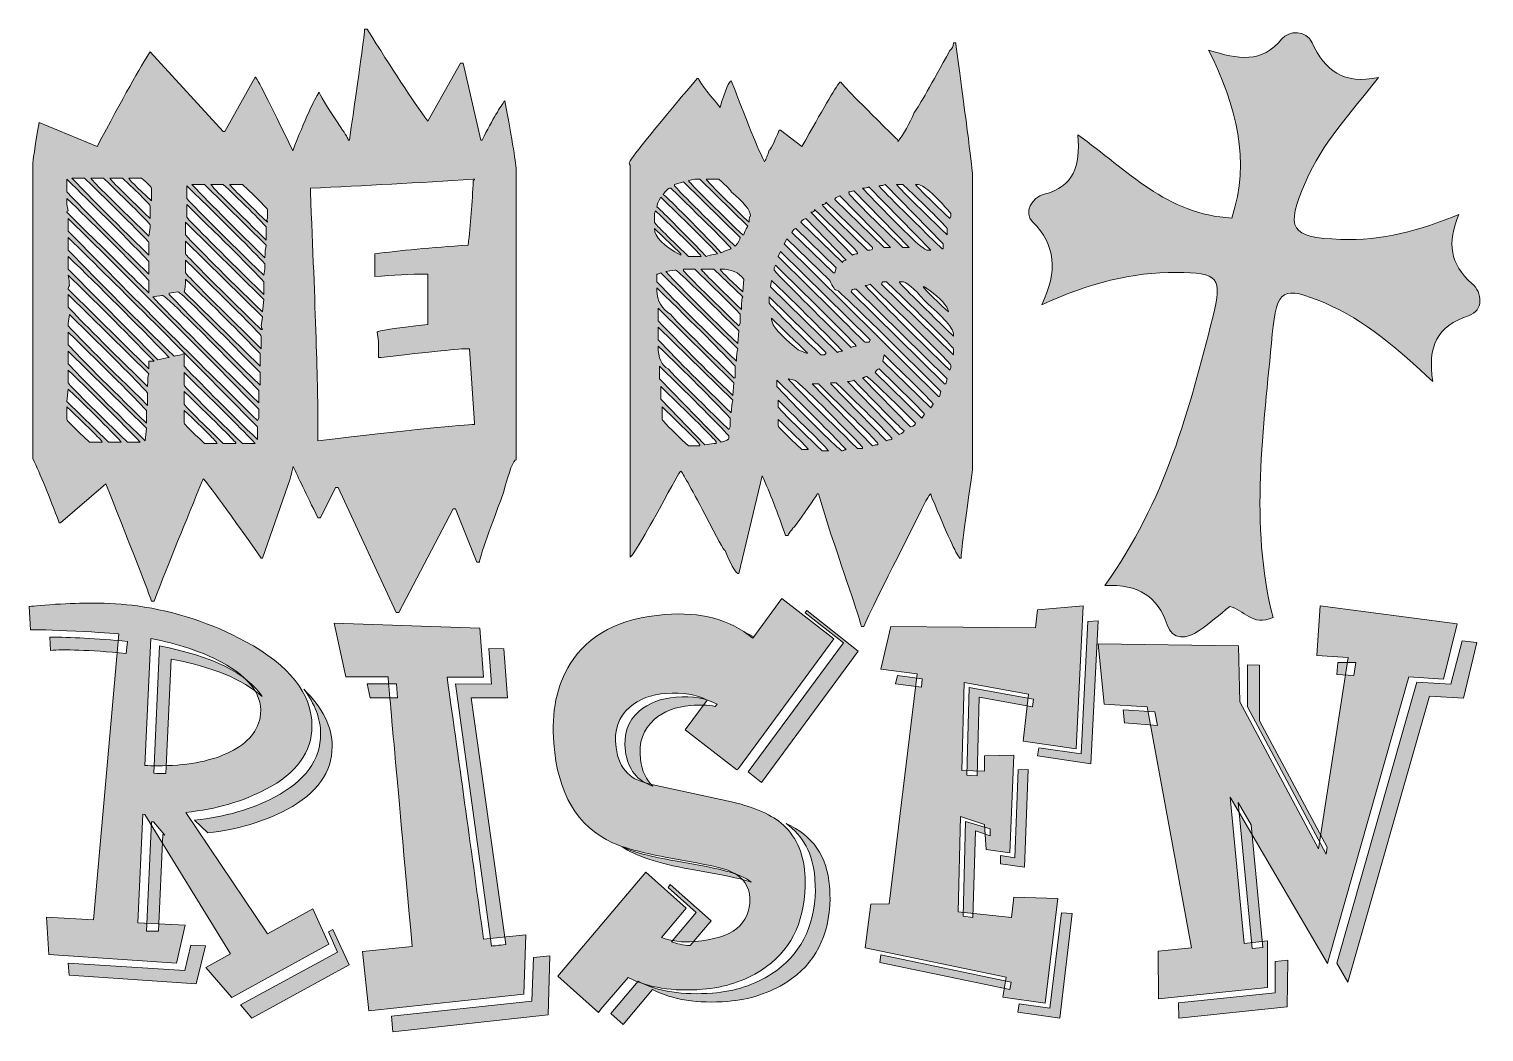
# Model space of a CAD drawing. Header units: inches. Extents: x 99 to 984, y -845 to -235.
import ezdxf

# ---------------------------------------------------------------- set-up
doc = ezdxf.new("R2010")
doc.units = ezdxf.units.IN
doc.header["$MEASUREMENT"] = 0
doc.layers.add('Layer 1', color=7, linetype='Continuous')

# ---------------------------------------------------------------- blocks, each defined once
blk = doc.blocks.new('block 3')
at = {"layer": 'Layer 1', "true_color": 0xff3c95}
h = blk.add_hatch(color=230, dxfattribs=at)
h.dxf.hatch_style = 2
edge = h.paths.add_edge_path()
edge.add_spline(control_points=[(374.27, -302.76), (374.27, -302.76), (373.55, -302.76), (373.55, -302.76), (373.55, -302.76), (362.79, -256), (362.79, -256), (362.79, -256), (361.25, -256), (361.25, -256), (361.25, -256), (341.26, -291.28), (341.26, -291.28), (331.85, -278.25), (319.57, -259.59), (304.44, -235.28), (304.44, -235.28), (302.9, -235.28), (302.9, -235.28), (302.9, -237.45), (299.83, -259.95), (293.67, -302.76), (293.67, -302.76), (292.95, -302.76), (292.95, -302.76), (292.95, -301.92), (291.41, -299.36), (288.34, -295.08), (279.65, -281.75), (275.31, -274.6), (275.31, -273.64), (272.12, -278.14), (266.72, -290.04), (259.13, -309.27), (244.82, -279.37), (237.19, -264.41), (236.23, -264.41), (236.23, -264.41), (217.78, -297.43), (217.78, -297.43), (217.78, -297.43), (216.96, -297.43), (216.96, -297.43), (216.96, -297.43), (172.46, -249.03), (172.46, -249.03), (166.61, -257.96), (155.87, -277.16), (140.25, -306.65), (140.25, -306.65), (104.89, -292.09), (104.89, -292.09), (102.35, -307.23), (101.09, -315.67), (101.09, -317.42), (101.09, -317.42), (101.09, -496.26), (101.09, -496.26), (105.67, -505.97), (111.04, -519.02), (117.19, -535.43), (117.19, -535.43), (118, -535.43), (118, -535.43), (118, -535.43), (145.59, -511.63), (145.59, -511.63), (164.05, -558.31), (173.27, -582.1), (173.27, -583.01), (173.27, -583.01), (174.81, -583.01), (174.81, -583.01), (183.98, -559.49), (193.96, -534.67), (204.75, -508.56), (205.42, -508.56), (217.18, -524.66), (240.03, -556.86), (240.03, -556.86), (240.76, -556.86), (240.76, -556.86), (240.76, -556.86), (257.67, -508.56), (257.67, -508.56), (258.28, -505.45), (258.89, -503), (259.51, -501.14), (262.3, -507.24), (267.29, -517.63), (274.5, -532.35), (274.5, -532.35), (276.03, -532.35), (276.03, -532.35), (276.03, -532.35), (285.26, -513.9), (285.26, -513.9), (285.26, -513.9), (286.8, -513.9), (286.8, -513.9), (286.8, -513.9), (322.08, -589.88), (322.08, -589.88), (322.08, -589.88), (323.62, -589.88), (323.62, -589.88), (323.62, -589.88), (356.63, -526.92), (356.63, -526.92), (356.63, -526.92), (358.17, -526.92), (358.17, -526.92), (358.17, -526.92), (371.2, -559.22), (371.2, -559.22), (371.2, -559.22), (372.74, -559.22), (372.74, -559.22), (372.74, -556.8), (377.62, -542.72), (387.39, -516.97), (390.83, -503.64), (393.39, -496.98), (395.08, -496.98), (395.08, -496.98), (395.08, -321.94), (395.08, -321.94), (395.08, -317.6), (392.76, -303.28), (388.11, -278.97), (385.58, -281.87), (380.97, -289.8), (374.27, -302.76)], knot_values=[0, 0, 0, 0, 1, 1, 1, 2, 2, 2, 3, 3, 3, 4, 4, 4, 5, 5, 5, 6, 6, 6, 7, 7, 7, 8, 8, 8, 9, 9, 9, 10, 10, 10, 11, 11, 11, 12, 12, 12, 13, 13, 13, 14, 14, 14, 15, 15, 15, 16, 16, 16, 17, 17, 17, 18, 18, 18, 19, 19, 19, 20, 20, 20, 21, 21, 21, 22, 22, 22, 23, 23, 23, 24, 24, 24, 25, 25, 25, 26, 26, 26, 27, 27, 27, 28, 28, 28, 29, 29, 29, 30, 30, 30, 31, 31, 31, 32, 32, 32, 33, 33, 33, 34, 34, 34, 35, 35, 35, 36, 36, 36, 37, 37, 37, 38, 38, 38, 39, 39, 39, 40, 40, 40, 41, 41, 41, 42, 42, 42, 43, 43, 43, 44, 44, 44, 44], degree=3, periodic=1)
edge = h.paths.add_edge_path()
edge.add_spline(control_points=[(167.12, -325.83), (171.22, -329.27), (173.27, -331.32), (173.27, -331.98), (173.27, -331.98), (173.27, -339.67), (173.27, -339.67), (164.05, -331.11), (159.43, -326.5), (159.43, -325.83), (159.43, -325.83), (167.12, -325.83), (167.12, -325.83)], knot_values=[0, 0, 0, 0, 1, 1, 1, 2, 2, 2, 3, 3, 3, 4, 4, 4, 4], degree=3, periodic=1)
edge = h.paths.add_edge_path()
edge.add_spline(control_points=[(155.63, -325.83), (166.85, -336.38), (172.46, -342.02), (172.46, -342.75), (172.46, -342.75), (172.46, -350.35), (172.46, -350.35), (156.24, -334.79), (148.06, -326.62), (147.94, -325.83), (147.94, -325.83), (155.63, -325.83), (155.63, -325.83)], knot_values=[0, 0, 0, 0, 1, 1, 1, 2, 2, 2, 3, 3, 3, 4, 4, 4, 4], degree=3, periodic=1)
edge = h.paths.add_edge_path()
edge.add_spline(control_points=[(144.05, -325.83), (162.99, -344.1), (172.46, -353.57), (172.46, -354.23), (172.46, -354.23), (172.46, -355.77), (172.46, -355.77), (172.46, -355.77), (171.73, -361.11), (171.73, -361.11), (148.15, -338.25), (136.37, -326.5), (136.37, -325.83), (136.37, -325.83), (144.05, -325.83), (144.05, -325.83)], knot_values=[0, 0, 0, 0, 1, 1, 1, 2, 2, 2, 3, 3, 3, 4, 4, 4, 5, 5, 5, 5], degree=3, periodic=1)
edge = h.paths.add_edge_path()
edge.add_spline(control_points=[(132.57, -325.83), (157.83, -350.5), (170.89, -363.55), (171.73, -365), (171.73, -365), (171.73, -372.69), (171.73, -372.69), (148.4, -349.95), (132.78, -334.33), (124.88, -325.83), (124.88, -325.83), (132.57, -325.83), (132.57, -325.83)], knot_values=[0, 0, 0, 0, 1, 1, 1, 2, 2, 2, 3, 3, 3, 4, 4, 4, 4], degree=3, periodic=1)
edge = h.paths.add_edge_path()
edge.add_spline(control_points=[(121.8, -326.56), (137.24, -341.39), (153.88, -358.03), (171.73, -376.49), (171.73, -376.49), (171.73, -384.18), (171.73, -384.18), (156.24, -369.34), (139.59, -352.7), (121.8, -334.24), (121.8, -334.24), (121.8, -326.56), (121.8, -326.56)], knot_values=[0, 0, 0, 0, 1, 1, 1, 2, 2, 2, 3, 3, 3, 4, 4, 4, 4], degree=3, periodic=1)
edge = h.paths.add_edge_path()
edge.add_spline(control_points=[(121.8, -341.93), (121.8, -341.93), (121.8, -338.13), (121.8, -338.13), (137.24, -352.91), (153.88, -369.52), (171.73, -387.98), (171.73, -387.98), (171.73, -395.67), (171.73, -395.67), (171.31, -395.42), (154.67, -379.05), (121.8, -346.55), (121.8, -346.06), (122.07, -345.82), (122.61, -345.82), (122.61, -345.82), (121.8, -341.93), (121.8, -341.93)], knot_values=[0, 0, 0, 0, 1, 1, 1, 2, 2, 2, 3, 3, 3, 4, 4, 4, 5, 5, 5, 6, 6, 6, 6], degree=3, periodic=1)
edge = h.paths.add_edge_path()
edge.add_spline(control_points=[(135.64, -486.31), (126.41, -477.74), (121.8, -473.13), (121.8, -472.47), (121.8, -472.47), (121.8, -464.78), (121.8, -464.78), (136.15, -478.47), (143.33, -485.64), (143.33, -486.31), (143.33, -486.31), (135.64, -486.31), (135.64, -486.31)], knot_values=[0, 0, 0, 0, 1, 1, 1, 2, 2, 2, 3, 3, 3, 4, 4, 4, 4], degree=3, periodic=1)
edge = h.paths.add_edge_path()
edge.add_spline(control_points=[(147.13, -486.31), (147.13, -486.31), (121.8, -461.7), (121.8, -461.7), (121.8, -461.7), (122.61, -454.01), (122.61, -454.01), (143.72, -474.52), (154.46, -485.28), (154.82, -486.31), (154.82, -486.31), (147.13, -486.31), (147.13, -486.31)], knot_values=[0, 0, 0, 0, 1, 1, 1, 2, 2, 2, 3, 3, 3, 4, 4, 4, 4], degree=3, periodic=1)
edge = h.paths.add_edge_path()
edge.add_spline(control_points=[(158.62, -486.31), (134.61, -462.91), (122.61, -450.88), (122.61, -450.21), (122.61, -450.21), (122.61, -442.52), (122.61, -442.52), (139.92, -459.23), (154.49, -473.82), (166.31, -486.31), (166.31, -486.31), (158.62, -486.31), (158.62, -486.31)], knot_values=[0, 0, 0, 0, 1, 1, 1, 2, 2, 2, 3, 3, 3, 4, 4, 4, 4], degree=3, periodic=1)
edge = h.paths.add_edge_path()
edge.add_spline(control_points=[(169.38, -485.49), (146.05, -462.76), (130.45, -447.14), (122.61, -438.63), (122.61, -438.63), (122.61, -431.04), (122.61, -431.04), (122.61, -431.04), (170.2, -477.8), (170.2, -477.8), (170.2, -477.8), (169.38, -485.49), (169.38, -485.49)], knot_values=[0, 0, 0, 0, 1, 1, 1, 2, 2, 2, 3, 3, 3, 4, 4, 4, 4], degree=3, periodic=1)
edge = h.paths.add_edge_path()
edge.add_spline(control_points=[(170.2, -474.73), (146.2, -451.39), (130.33, -435.53), (122.61, -427.15), (122.61, -427.15), (122.61, -419.46), (122.61, -419.46), (146.56, -442.79), (162.42, -458.66), (170.2, -467.04), (170.2, -467.04), (170.2, -474.73), (170.2, -474.73)], knot_values=[0, 0, 0, 0, 1, 1, 1, 2, 2, 2, 3, 3, 3, 4, 4, 4, 4], degree=3, periodic=1)
edge = h.paths.add_edge_path()
edge.add_spline(control_points=[(170.92, -463.96), (146.8, -440.5), (130.7, -424.4), (122.61, -415.66), (122.61, -415.66), (122.61, -414.12), (122.61, -414.12), (122.61, -414.12), (123.34, -408.69), (123.34, -408.69), (147.34, -432.09), (163.2, -447.98), (170.92, -456.36), (170.92, -456.36), (170.92, -463.96), (170.92, -463.96)], knot_values=[0, 0, 0, 0, 1, 1, 1, 2, 2, 2, 3, 3, 3, 4, 4, 4, 5, 5, 5, 5], degree=3, periodic=1)
edge = h.paths.add_edge_path()
edge.add_spline(control_points=[(170.92, -452.47), (146.8, -429.01), (130.7, -412.91), (122.61, -404.17), (122.61, -404.17), (122.61, -396.48), (122.61, -396.48), (122.61, -396.48), (171.73, -444.78), (171.73, -444.78), (171.19, -444.91), (170.92, -447.47), (170.92, -452.47)], knot_values=[0, 0, 0, 0, 1, 1, 1, 2, 2, 2, 3, 3, 3, 4, 4, 4, 4], degree=3, periodic=1)
edge = h.paths.add_edge_path()
edge.add_spline(control_points=[(171.73, -437.1), (171.73, -437.1), (171.73, -441.71), (171.73, -441.71), (171.73, -441.71), (122.61, -393.4), (122.61, -393.4), (122.61, -392.86), (122.85, -392.08), (123.34, -391.05), (123.34, -389.79), (123.1, -387.74), (122.61, -384.9), (138.11, -399.74), (155.51, -417.14), (174.81, -437.1), (174.81, -437.1), (171.73, -437.1), (171.73, -437.1)], knot_values=[0, 0, 0, 0, 1, 1, 1, 2, 2, 2, 3, 3, 3, 4, 4, 4, 5, 5, 5, 6, 6, 6, 6], degree=3, periodic=1)
edge = h.paths.add_edge_path()
edge.add_spline(control_points=[(177.07, -436.37), (177.07, -436.37), (122.61, -381.1), (122.61, -381.1), (122.61, -381.1), (122.61, -373.41), (122.61, -373.41), (142.46, -392.59), (162.93, -413.06), (184.04, -434.83), (183.25, -434.83), (180.93, -435.35), (177.07, -436.37)], knot_values=[0, 0, 0, 0, 1, 1, 1, 2, 2, 2, 3, 3, 3, 4, 4, 4, 4], degree=3, periodic=1)
edge = h.paths.add_edge_path()
edge.add_spline(control_points=[(205.48, -487.03), (197.27, -479.49), (193.17, -475.39), (193.17, -474.73), (193.17, -474.73), (193.17, -467.04), (193.17, -467.04), (206.08, -479.22), (212.74, -485.88), (213.16, -487.03), (213.16, -487.03), (205.48, -487.03), (205.48, -487.03)], knot_values=[0, 0, 0, 0, 1, 1, 1, 2, 2, 2, 3, 3, 3, 4, 4, 4, 4], degree=3, periodic=1)
edge = h.paths.add_edge_path()
edge.add_spline(control_points=[(216.96, -487.03), (201.22, -471.95), (193.29, -464.02), (193.17, -463.24), (193.17, -463.24), (193.17, -455.55), (193.17, -455.55), (213.86, -475.51), (224.35, -486), (224.65, -487.03), (224.65, -487.03), (216.96, -487.03), (216.96, -487.03)], knot_values=[0, 0, 0, 0, 1, 1, 1, 2, 2, 2, 3, 3, 3, 4, 4, 4, 4], degree=3, periodic=1)
edge = h.paths.add_edge_path()
edge.add_spline(control_points=[(228.54, -487.03), (204.96, -464.17), (193.17, -452.41), (193.17, -451.75), (193.17, -451.75), (193.17, -444.06), (193.17, -444.06), (214.82, -465.11), (229.18, -479.43), (236.23, -487.03), (236.23, -487.03), (228.54, -487.03), (228.54, -487.03)], knot_values=[0, 0, 0, 0, 1, 1, 1, 2, 2, 2, 3, 3, 3, 4, 4, 4, 4], degree=3, periodic=1)
edge = h.paths.add_edge_path()
edge.add_spline(control_points=[(237.77, -484.77), (220.94, -468.55), (206.08, -453.68), (193.17, -440.17), (193.17, -440.17), (193.17, -432.48), (193.17, -432.48), (190.04, -433.51), (187.99, -434.02), (187.02, -434.02), (164.35, -412.01), (142.88, -390.54), (122.61, -369.61), (122.61, -369.61), (122.61, -361.92), (122.61, -361.92), (154.7, -393.34), (193.08, -431.73), (237.77, -477.08), (237.77, -477.08), (237.77, -484.77), (237.77, -484.77)], knot_values=[0, 0, 0, 0, 1, 1, 1, 2, 2, 2, 3, 3, 3, 4, 4, 4, 5, 5, 5, 6, 6, 6, 7, 7, 7, 7], degree=3, periodic=1)
edge = h.paths.add_edge_path()
edge.add_spline(control_points=[(238.49, -471.65), (238.49, -471.65), (237.77, -473.19), (237.77, -473.19), (205.63, -441.77), (167.24, -403.39), (122.61, -358.03), (122.61, -358.03), (122.61, -350.35), (122.61, -350.35), (165.98, -393.04), (204.6, -431.7), (238.49, -466.31), (238.49, -466.31), (238.49, -471.65), (238.49, -471.65)], knot_values=[0, 0, 0, 0, 1, 1, 1, 2, 2, 2, 3, 3, 3, 4, 4, 4, 5, 5, 5, 5], degree=3, periodic=1)
edge = h.paths.add_edge_path()
edge.add_spline(control_points=[(238.49, -462.42), (215.76, -440.41), (194.26, -418.94), (174, -398.02), (177.67, -397.47), (179.72, -397.2), (180.15, -397.2), (181.65, -397.2), (201.1, -416.41), (238.49, -454.83), (238.49, -454.83), (238.49, -462.42), (238.49, -462.42)], knot_values=[0, 0, 0, 0, 1, 1, 1, 2, 2, 2, 3, 3, 3, 4, 4, 4, 4], degree=3, periodic=1)
edge = h.paths.add_edge_path()
edge.add_spline(control_points=[(239.31, -451.75), (212.71, -425.82), (194.29, -407.39), (184.04, -396.48), (184.04, -396.48), (184.04, -395.67), (184.04, -395.67), (184.04, -395.67), (189.37, -394.94), (189.37, -394.94), (190.76, -394.94), (207.41, -411.31), (239.31, -444.06), (239.31, -444.06), (239.31, -451.75), (239.31, -451.75)], knot_values=[0, 0, 0, 0, 1, 1, 1, 2, 2, 2, 3, 3, 3, 4, 4, 4, 5, 5, 5, 5], degree=3, periodic=1)
edge = h.paths.add_edge_path()
edge.add_spline(control_points=[(239.31, -440.17), (239.31, -440.17), (193.17, -394.94), (193.17, -394.94), (193.72, -393.13), (193.99, -390.57), (193.99, -387.25), (211.3, -403.96), (226.4, -419.04), (239.31, -432.48), (239.31, -432.48), (239.31, -440.17), (239.31, -440.17)], knot_values=[0, 0, 0, 0, 1, 1, 1, 2, 2, 2, 3, 3, 3, 4, 4, 4, 4], degree=3, periodic=1)
edge = h.paths.add_edge_path()
edge.add_spline(control_points=[(240.03, -429.5), (209.46, -399.53), (194.11, -384.15), (193.99, -383.36), (193.99, -383.36), (193.99, -375.76), (193.99, -375.76), (224.68, -405.8), (240.03, -421.15), (240.03, -421.81), (240.03, -421.81), (240.03, -429.5), (240.03, -429.5)], knot_values=[0, 0, 0, 0, 1, 1, 1, 2, 2, 2, 3, 3, 3, 4, 4, 4, 4], degree=3, periodic=1)
edge = h.paths.add_edge_path()
edge.add_spline(control_points=[(240.76, -417.92), (240.76, -417.92), (240.03, -417.92), (240.03, -417.92), (209.46, -388.01), (194.11, -372.66), (193.99, -371.87), (193.99, -371.87), (193.99, -364.19), (193.99, -364.19), (193.99, -364.19), (240.76, -410.23), (240.76, -410.23), (240.76, -410.23), (240.03, -415.66), (240.03, -415.66), (240.03, -416.2), (240.27, -416.95), (240.76, -417.92)], knot_values=[0, 0, 0, 0, 1, 1, 1, 2, 2, 2, 3, 3, 3, 4, 4, 4, 5, 5, 5, 6, 6, 6, 6], degree=3, periodic=1)
edge = h.paths.add_edge_path()
edge.add_spline(control_points=[(240.76, -407.15), (217.42, -384.48), (201.83, -368.89), (193.99, -360.39), (193.99, -360.39), (193.99, -352.7), (193.99, -352.7), (193.99, -352.7), (241.57, -399.55), (241.57, -399.55), (241.57, -399.55), (240.76, -407.15), (240.76, -407.15)], knot_values=[0, 0, 0, 0, 1, 1, 1, 2, 2, 2, 3, 3, 3, 4, 4, 4, 4], degree=3, periodic=1)
edge = h.paths.add_edge_path()
edge.add_spline(control_points=[(241.57, -396.48), (218.23, -373.74), (202.61, -358.13), (194.71, -349.62), (194.71, -349.62), (194.71, -341.93), (194.71, -341.93), (218.05, -364.67), (233.67, -380.29), (241.57, -388.79), (241.57, -388.79), (241.57, -396.48), (241.57, -396.48)], knot_values=[0, 0, 0, 0, 1, 1, 1, 2, 2, 2, 3, 3, 3, 4, 4, 4, 4], degree=3, periodic=1)
edge = h.paths.add_edge_path()
edge.add_spline(control_points=[(242.29, -381.1), (242.29, -381.1), (241.57, -384.9), (241.57, -384.9), (218.23, -362.23), (202.61, -346.64), (194.71, -338.13), (194.71, -338.13), (194.71, -330.44), (194.71, -330.44), (218.71, -353.78), (234.57, -369.64), (242.29, -378.03), (242.29, -378.03), (242.29, -381.1), (242.29, -381.1)], knot_values=[0, 0, 0, 0, 1, 1, 1, 2, 2, 2, 3, 3, 3, 4, 4, 4, 5, 5, 5, 5], degree=3, periodic=1)
edge = h.paths.add_edge_path()
edge.add_spline(control_points=[(242.29, -374.23), (225.53, -358), (210.69, -343.14), (197.79, -329.63), (197.79, -329.63), (205.48, -329.63), (205.48, -329.63), (205.48, -329.63), (243.11, -366.54), (243.11, -366.54), (242.56, -368.29), (242.29, -370.85), (242.29, -374.23)], knot_values=[0, 0, 0, 0, 1, 1, 1, 2, 2, 2, 3, 3, 3, 4, 4, 4, 4], degree=3, periodic=1)
edge = h.paths.add_edge_path()
edge.add_spline(control_points=[(243.11, -363.46), (220.61, -341.63), (209.37, -330.35), (209.37, -329.63), (209.37, -329.63), (216.96, -329.63), (216.96, -329.63), (233.97, -345.97), (242.69, -354.69), (243.11, -355.77), (243.11, -355.77), (243.11, -363.46), (243.11, -363.46)], knot_values=[0, 0, 0, 0, 1, 1, 1, 2, 2, 2, 3, 3, 3, 4, 4, 4, 4], degree=3, periodic=1)
edge = h.paths.add_edge_path()
edge.add_spline(control_points=[(243.83, -350.35), (243.83, -350.35), (243.11, -351.88), (243.11, -351.88), (243.11, -351.88), (243.83, -351.88), (243.83, -351.88), (243.83, -351.88), (243.83, -352.7), (243.83, -352.7), (228.51, -337.98), (220.85, -330.29), (220.85, -329.63), (220.85, -329.63), (228.54, -329.63), (228.54, -329.63), (238.73, -339.22), (243.83, -344.35), (243.83, -345.01), (243.83, -345.01), (243.83, -350.35), (243.83, -350.35)], knot_values=[0, 0, 0, 0, 1, 1, 1, 2, 2, 2, 3, 3, 3, 4, 4, 4, 5, 5, 5, 6, 6, 6, 7, 7, 7, 7], degree=3, periodic=1)
edge = h.paths.add_edge_path()
edge.add_spline(control_points=[(340.53, -384.18), (340.53, -384.18), (341.26, -384.18), (341.26, -384.18), (341.26, -384.18), (341.26, -414.84), (341.26, -414.84), (320.81, -417.07), (310.59, -418.61), (310.59, -419.46), (310.59, -419.46), (311.4, -424.88), (311.4, -424.88), (311.4, -424.88), (311.4, -434.83), (311.4, -434.83), (311.4, -434.83), (312.85, -434.83), (312.85, -434.83), (343.55, -431.28), (361.22, -429.5), (365.86, -429.5), (365.86, -429.5), (366.67, -429.5), (366.67, -429.5), (366.67, -429.5), (369.66, -474.73), (369.66, -474.73), (369.66, -474.73), (369.66, -475.54), (369.66, -475.54), (363.15, -475.54), (331.42, -478.86), (274.5, -485.49), (274.5, -485.49), (274.5, -478.62), (274.5, -478.62), (274.5, -452.74), (272.96, -404.62), (269.88, -334.24), (269.88, -334.24), (269.88, -331.98), (269.88, -331.98), (302.87, -330.41), (335.89, -328.61), (368.94, -326.56), (368.94, -326.56), (369.66, -326.56), (369.66, -326.56), (369.66, -327.1), (369.42, -327.37), (368.94, -327.37), (368.39, -340.94), (367.37, -354), (365.86, -366.54), (343.3, -368.05), (324.37, -369.82), (309.05, -371.87), (309.05, -371.87), (309.05, -385.71), (309.05, -385.71), (320.15, -384.69), (330.64, -384.18), (340.53, -384.18)], knot_values=[0, 0, 0, 0, 1, 1, 1, 2, 2, 2, 3, 3, 3, 4, 4, 4, 5, 5, 5, 6, 6, 6, 7, 7, 7, 8, 8, 8, 9, 9, 9, 10, 10, 10, 11, 11, 11, 12, 12, 12, 13, 13, 13, 14, 14, 14, 15, 15, 15, 16, 16, 16, 17, 17, 17, 18, 18, 18, 19, 19, 19, 20, 20, 20, 21, 21, 21, 21], degree=3, periodic=1)
h = blk.add_hatch(color=230, dxfattribs=at)
h.dxf.hatch_style = 2
edge = h.paths.add_edge_path()
edge.add_spline(control_points=[(662.48, -244.42), (662.48, -244.42), (662.48, -243.69), (662.48, -243.69), (662.48, -243.69), (660.94, -243.69), (660.94, -243.69), (660.94, -245.87), (660.18, -247.4), (658.68, -248.31), (647.64, -268.81), (640.46, -281.36), (637.15, -285.94), (634.25, -292.93), (630.93, -298.81), (627.2, -303.58), (627.2, -302.55), (626.92, -302.04), (626.38, -302.04), (603.89, -279.85), (592.64, -268.33), (592.64, -267.48), (592.64, -267.48), (591.92, -267.48), (591.92, -267.48), (588.78, -271.59), (581.09, -284.64), (568.85, -306.65), (568.85, -306.65), (555.82, -296.61), (555.82, -296.61), (555.82, -296.61), (555.01, -296.61), (555.01, -296.61), (551.81, -304.45), (549.76, -308.55), (548.86, -308.92), (547.98, -311.84), (547.06, -314.13), (546.11, -315.87), (543.8, -312.27), (537.07, -295.9), (525.88, -266.67), (524.62, -266.67), (522.32, -272.07), (519.01, -282.86), (510.33, -272.25), (505.98, -266.37), (505.98, -265.22), (505.98, -265.22), (505.17, -265.22), (505.17, -265.22), (477.55, -297.79), (463.74, -314.92), (463.74, -316.6), (464.22, -317.51), (464.46, -318.53), (464.46, -319.68), (464.46, -319.68), (464.46, -556.14), (464.46, -556.14), (465.43, -555.96), (471.34, -546.22), (482.19, -526.92), (490.21, -511.72), (494.55, -504.07), (495.22, -503.95), (496.12, -504.79), (500.98, -513.47), (509.78, -530), (517.32, -544.83), (521.42, -552.25), (522.08, -552.25), (525.4, -560.27), (527.96, -564.88), (529.77, -566.09), (529.77, -566.09), (530.5, -566.09), (530.5, -566.09), (530.5, -566.09), (544.7, -506.77), (544.7, -506.77), (549.33, -517.11), (554.06, -529.2), (558.9, -543.11), (558.9, -543.11), (560.44, -543.11), (560.44, -543.11), (560.44, -542.15), (561.7, -540.34), (564.24, -537.69), (573.46, -525.08), (578.08, -518.42), (578.08, -517.7), (578.08, -517.7), (578.8, -517.7), (578.8, -517.7), (578.8, -517.7), (586.49, -542.3), (586.49, -542.3), (598.79, -578.42), (604.94, -597.12), (604.94, -598.39), (604.94, -598.39), (606.48, -598.39), (606.48, -598.39), (606.48, -597.18), (616.97, -575.92), (637.96, -534.61), (643.27, -523.39), (646.34, -517.75), (647.19, -517.7), (647.19, -518.24), (647.43, -519.02), (647.91, -520.05), (656.9, -542), (662.54, -554.27), (664.83, -556.86), (664.83, -556.86), (665.55, -556.86), (665.55, -556.86), (665.55, -553.91), (667.87, -536), (672.52, -503.13), (672.52, -503.13), (672.52, -323.48), (672.52, -323.48), (672.52, -321.01), (669.17, -294.65), (662.48, -244.42)], knot_values=[0, 0, 0, 0, 1, 1, 1, 2, 2, 2, 3, 3, 3, 4, 4, 4, 5, 5, 5, 6, 6, 6, 7, 7, 7, 8, 8, 8, 9, 9, 9, 10, 10, 10, 11, 11, 11, 12, 12, 12, 13, 13, 13, 14, 14, 14, 15, 15, 15, 16, 16, 16, 17, 17, 17, 18, 18, 18, 19, 19, 19, 20, 20, 20, 21, 21, 21, 22, 22, 22, 23, 23, 23, 24, 24, 24, 25, 25, 25, 26, 26, 26, 27, 27, 27, 28, 28, 28, 29, 29, 29, 30, 30, 30, 31, 31, 31, 32, 32, 32, 33, 33, 33, 34, 34, 34, 35, 35, 35, 36, 36, 36, 37, 37, 37, 38, 38, 38, 39, 39, 39, 40, 40, 40, 41, 41, 41, 42, 42, 42, 43, 43, 43, 43], degree=3, periodic=1)
edge = h.paths.add_edge_path()
edge.add_spline(control_points=[(638.68, -329.63), (642.36, -329.63), (649.27, -335.54), (659.4, -347.36), (659.4, -347.36), (659.4, -348.9), (659.4, -348.9), (659.4, -348.9), (658.68, -350.35), (658.68, -350.35), (644.99, -337.26), (638.08, -330.35), (637.96, -329.63), (637.96, -329.63), (638.68, -329.63), (638.68, -329.63)], knot_values=[0, 0, 0, 0, 1, 1, 1, 2, 2, 2, 3, 3, 3, 4, 4, 4, 5, 5, 5, 5], degree=3, periodic=1)
edge = h.paths.add_edge_path()
edge.add_spline(control_points=[(630.27, -329.63), (648.06, -346.76), (657.02, -355.71), (657.14, -356.5), (657.14, -356.5), (657.14, -360.39), (657.14, -360.39), (636.81, -340.73), (626.56, -330.48), (626.38, -329.63), (626.38, -329.63), (630.27, -329.63), (630.27, -329.63)], knot_values=[0, 0, 0, 0, 1, 1, 1, 2, 2, 2, 3, 3, 3, 4, 4, 4, 4], degree=3, periodic=1)
edge = h.paths.add_edge_path()
edge.add_spline(control_points=[(657.86, -407.15), (647.67, -397.63), (642.57, -392.53), (642.57, -391.87), (642.57, -391.87), (643.3, -391.87), (643.3, -391.87), (653.01, -398.62), (657.86, -403.72), (657.86, -407.15)], knot_values=[0, 0, 0, 0, 1, 1, 1, 2, 2, 2, 3, 3, 3, 3], degree=3, periodic=1)
edge = h.paths.add_edge_path()
edge.add_spline(control_points=[(619.51, -329.63), (619.51, -329.63), (654.79, -365.72), (654.79, -365.72), (654.79, -365.72), (654.79, -368.8), (654.79, -368.8), (654.79, -368.8), (654.06, -368.8), (654.06, -368.8), (628.49, -343.95), (615.71, -331.17), (615.71, -330.44), (617.39, -330.44), (618.66, -330.17), (619.51, -329.63)], knot_values=[0, 0, 0, 0, 1, 1, 1, 2, 2, 2, 3, 3, 3, 4, 4, 4, 5, 5, 5, 5], degree=3, periodic=1)
edge = h.paths.add_edge_path()
edge.add_spline(control_points=[(609.56, -331.17), (609.56, -331.17), (647.19, -369.61), (647.19, -369.61), (647.19, -369.61), (644.84, -369.61), (644.84, -369.61), (642.61, -369.61), (629.55, -357.07), (605.67, -331.98), (607.42, -331.98), (608.71, -331.71), (609.56, -331.17)], knot_values=[0, 0, 0, 0, 1, 1, 1, 2, 2, 2, 3, 3, 3, 4, 4, 4, 4], degree=3, periodic=1)
edge = h.paths.add_edge_path()
edge.add_spline(control_points=[(597.25, -334.24), (598.4, -334.24), (599.43, -334), (600.33, -333.52), (600.33, -333.52), (634.07, -368.07), (634.07, -368.07), (634.07, -368.07), (630.27, -368.07), (630.27, -368.07), (608.62, -347.09), (597.62, -336.08), (597.25, -335.06), (597.25, -335.06), (597.25, -334.24), (597.25, -334.24)], knot_values=[0, 0, 0, 0, 1, 1, 1, 2, 2, 2, 3, 3, 3, 4, 4, 4, 5, 5, 5, 5], degree=3, periodic=1)
edge = h.paths.add_edge_path()
edge.add_spline(control_points=[(591.92, -336.6), (591.92, -336.6), (622.58, -368.07), (622.58, -368.07), (622.58, -368.07), (618.78, -368.07), (618.78, -368.07), (618.78, -368.07), (588.84, -338.86), (588.84, -338.86), (588.84, -338.07), (589.87, -337.32), (591.92, -336.6)], knot_values=[0, 0, 0, 0, 1, 1, 1, 2, 2, 2, 3, 3, 3, 4, 4, 4, 4], degree=3, periodic=1)
edge = h.paths.add_edge_path()
edge.add_spline(control_points=[(583.41, -340.39), (583.41, -340.39), (611.82, -368.07), (611.82, -368.07), (611.82, -369.1), (611.3, -369.61), (610.28, -369.61), (610.28, -369.61), (608.74, -369.61), (608.74, -369.61), (590.35, -351.82), (581.15, -342.6), (581.15, -341.93), (582.66, -341.93), (583.41, -341.42), (583.41, -340.39)], knot_values=[0, 0, 0, 0, 1, 1, 1, 2, 2, 2, 3, 3, 3, 4, 4, 4, 5, 5, 5, 5], degree=3, periodic=1)
edge = h.paths.add_edge_path()
edge.add_spline(control_points=[(576.54, -345.01), (593.55, -361.35), (602.23, -370.07), (602.59, -371.15), (602.59, -371.15), (602.59, -371.87), (602.59, -371.87), (601.45, -371.87), (600.42, -372.15), (599.52, -372.69), (599.52, -372.69), (574.19, -346.55), (574.19, -346.55), (575.75, -346.55), (576.54, -346.03), (576.54, -345.01)], knot_values=[0, 0, 0, 0, 1, 1, 1, 2, 2, 2, 3, 3, 3, 4, 4, 4, 5, 5, 5, 5], degree=3, periodic=1)
edge = h.paths.add_edge_path()
edge.add_spline(control_points=[(571.11, -350.35), (571.11, -350.35), (595.72, -375.76), (595.72, -375.76), (594.21, -375.76), (593.45, -376.25), (593.45, -377.21), (593.45, -377.21), (568.13, -352.7), (568.13, -352.7), (568.13, -351.91), (569.12, -351.13), (571.11, -350.35)], knot_values=[0, 0, 0, 0, 1, 1, 1, 2, 2, 2, 3, 3, 3, 4, 4, 4, 4], degree=3, periodic=1)
edge = h.paths.add_edge_path()
edge.add_spline(control_points=[(565.05, -356.5), (565.05, -356.5), (589.57, -380.29), (589.57, -380.29), (589.57, -380.29), (588.84, -383.36), (588.84, -383.36), (588.84, -383.36), (588.03, -383.36), (588.03, -383.36), (588.03, -383.36), (562.7, -358.85), (562.7, -358.85), (563.48, -357.28), (564.27, -356.5), (565.05, -356.5)], knot_values=[0, 0, 0, 0, 1, 1, 1, 2, 2, 2, 3, 3, 3, 4, 4, 4, 5, 5, 5, 5], degree=3, periodic=1)
edge = h.paths.add_edge_path()
edge.add_spline(control_points=[(555.82, -370.34), (555.82, -370.34), (610.28, -424.07), (610.28, -424.07), (610.28, -425.1), (609.77, -425.61), (608.74, -425.61), (608.74, -425.61), (607.2, -425.61), (607.2, -425.61), (606.66, -425.19), (589.02, -407.79), (554.29, -373.41), (554.29, -373.41), (555.82, -370.34), (555.82, -370.34)], knot_values=[0, 0, 0, 0, 1, 1, 1, 2, 2, 2, 3, 3, 3, 4, 4, 4, 5, 5, 5, 5], degree=3, periodic=1)
edge = h.paths.add_edge_path()
edge.add_spline(control_points=[(551.93, -380.29), (551.93, -380.29), (552.75, -378.75), (552.75, -378.75), (585.49, -410.89), (601.87, -427.3), (601.87, -427.96), (600.72, -427.96), (599.7, -428.2), (598.79, -428.68), (575.45, -405.95), (559.83, -390.33), (551.93, -381.83), (551.93, -381.83), (551.93, -380.29), (551.93, -380.29)], knot_values=[0, 0, 0, 0, 1, 1, 1, 2, 2, 2, 3, 3, 3, 4, 4, 4, 5, 5, 5, 5], degree=3, periodic=1)
edge = h.paths.add_edge_path()
edge.add_spline(control_points=[(550.4, -387.98), (572.05, -409.02), (586.4, -423.38), (593.45, -431.04), (592.25, -431.04), (591.22, -431.28), (590.38, -431.76), (590.38, -431.76), (549.67, -391.87), (549.67, -391.87), (549.67, -391.87), (550.4, -387.98), (550.4, -387.98)], knot_values=[0, 0, 0, 0, 1, 1, 1, 2, 2, 2, 3, 3, 3, 4, 4, 4, 4], degree=3, periodic=1)
edge = h.paths.add_edge_path()
edge.add_spline(control_points=[(491.42, -329.63), (491.42, -329.63), (496.76, -328.09), (496.76, -328.09), (496.76, -328.09), (531.31, -361.92), (531.31, -361.92), (531.31, -363.19), (530.28, -364.97), (528.24, -367.26), (504.05, -343.8), (491.78, -331.53), (491.42, -330.44), (491.42, -330.44), (491.42, -329.63), (491.42, -329.63)], knot_values=[0, 0, 0, 0, 1, 1, 1, 2, 2, 2, 3, 3, 3, 4, 4, 4, 5, 5, 5, 5], degree=3, periodic=1)
edge = h.paths.add_edge_path()
edge.add_spline(control_points=[(488.34, -331.98), (488.34, -331.98), (489.07, -331.98), (489.07, -331.98), (513.25, -355.44), (525.52, -367.71), (525.88, -368.8), (525.28, -368.8), (523.23, -369.58), (519.73, -371.15), (496.94, -347.57), (485.18, -335.78), (484.45, -335.78), (486.32, -333.25), (487.62, -331.98), (488.34, -331.98)], knot_values=[0, 0, 0, 0, 1, 1, 1, 2, 2, 2, 3, 3, 3, 4, 4, 4, 5, 5, 5, 5], degree=3, periodic=1)
edge = h.paths.add_edge_path()
edge.add_spline(control_points=[(482.92, -337.32), (505.95, -359.69), (517.47, -371.21), (517.47, -371.87), (513.79, -372.42), (511.5, -372.93), (510.6, -373.41), (491.3, -353.45), (481.32, -343.47), (480.65, -343.47), (480.65, -341.96), (481.41, -339.91), (482.92, -337.32)], knot_values=[0, 0, 0, 0, 1, 1, 1, 2, 2, 2, 3, 3, 3, 4, 4, 4, 4], degree=3, periodic=1)
edge = h.paths.add_edge_path()
edge.add_spline(control_points=[(479.12, -347.36), (479.12, -347.36), (479.84, -345.82), (479.84, -345.82), (498.29, -363.55), (507.52, -372.75), (507.52, -373.41), (507.52, -373.41), (499.83, -373.41), (499.83, -373.41), (486.14, -360.33), (479.24, -353.42), (479.12, -352.7), (479.12, -352.7), (479.12, -347.36), (479.12, -347.36)], knot_values=[0, 0, 0, 0, 1, 1, 1, 2, 2, 2, 3, 3, 3, 4, 4, 4, 5, 5, 5, 5], degree=3, periodic=1)
edge = h.paths.add_edge_path()
edge.add_spline(control_points=[(495.22, -371.87), (495.22, -371.87), (495.22, -372.69), (495.22, -372.69), (484.48, -367.02), (479.12, -361.62), (479.12, -356.5), (479.12, -356.5), (495.22, -371.87), (495.22, -371.87)], knot_values=[0, 0, 0, 0, 1, 1, 1, 2, 2, 2, 3, 3, 3, 3], degree=3, periodic=1)
edge = h.paths.add_edge_path()
edge.add_spline(control_points=[(506.71, -488.57), (506.71, -488.57), (499.83, -488.57), (499.83, -488.57), (489.1, -478.5), (483.73, -473.13), (483.73, -472.47), (483.73, -472.47), (483.73, -464.78), (483.73, -464.78), (499.05, -479.49), (506.71, -487.18), (506.71, -487.84), (506.71, -487.84), (506.71, -488.57), (506.71, -488.57)], knot_values=[0, 0, 0, 0, 1, 1, 1, 2, 2, 2, 3, 3, 3, 4, 4, 4, 5, 5, 5, 5], degree=3, periodic=1)
edge = h.paths.add_edge_path()
edge.add_spline(control_points=[(516.75, -487.03), (516.75, -487.03), (515.21, -487.03), (515.21, -487.03), (515.21, -487.03), (509.78, -487.84), (509.78, -487.84), (509.78, -487.84), (482.92, -460.16), (482.92, -460.16), (482.92, -460.16), (482.92, -452.47), (482.92, -452.47), (505.47, -474.31), (516.75, -485.58), (516.75, -486.31), (516.75, -486.31), (516.75, -487.03), (516.75, -487.03)], knot_values=[0, 0, 0, 0, 1, 1, 1, 2, 2, 2, 3, 3, 3, 4, 4, 4, 5, 5, 5, 6, 6, 6, 6], degree=3, periodic=1)
edge = h.paths.add_edge_path()
edge.add_spline(control_points=[(524.35, -483.95), (524.35, -484.8), (522.81, -485.58), (519.73, -486.31), (519.73, -486.31), (482.19, -447.86), (482.19, -447.86), (482.19, -447.86), (482.19, -440.17), (482.19, -440.17), (503.78, -461.16), (517.83, -475.24), (524.35, -482.42), (524.35, -482.42), (524.35, -483.95), (524.35, -483.95)], knot_values=[0, 0, 0, 0, 1, 1, 1, 2, 2, 2, 3, 3, 3, 4, 4, 4, 5, 5, 5, 5], degree=3, periodic=1)
edge = h.paths.add_edge_path()
edge.add_spline(control_points=[(525.16, -477.08), (525.16, -477.08), (524.35, -478.62), (524.35, -478.62), (500.22, -455.1), (487.95, -442.79), (487.53, -441.71), (483.43, -439.84), (481.38, -435.26), (481.38, -427.96), (498.75, -444.67), (513.34, -459.23), (525.16, -471.65), (525.16, -471.65), (525.16, -477.08), (525.16, -477.08)], knot_values=[0, 0, 0, 0, 1, 1, 1, 2, 2, 2, 3, 3, 3, 4, 4, 4, 5, 5, 5, 5], degree=3, periodic=1)
edge = h.paths.add_edge_path()
edge.add_spline(control_points=[(525.88, -468.58), (509.06, -452.41), (494.22, -437.58), (481.38, -424.07), (481.38, -424.07), (481.38, -416.38), (481.38, -416.38), (481.38, -416.38), (526.7, -460.89), (526.7, -460.89), (526.16, -462.7), (525.88, -465.26), (525.88, -468.58)], knot_values=[0, 0, 0, 0, 1, 1, 1, 2, 2, 2, 3, 3, 3, 4, 4, 4, 4], degree=3, periodic=1)
edge = h.paths.add_edge_path()
edge.add_spline(control_points=[(526.7, -457.9), (509.33, -441.14), (494.22, -426.03), (481.38, -412.58), (481.38, -412.58), (481.38, -404.89), (481.38, -404.89), (481.38, -404.89), (527.42, -450.21), (527.42, -450.21), (527.42, -450.21), (526.7, -457.9), (526.7, -457.9)], knot_values=[0, 0, 0, 0, 1, 1, 1, 2, 2, 2, 3, 3, 3, 4, 4, 4, 4], degree=3, periodic=1)
edge = h.paths.add_edge_path()
edge.add_spline(control_points=[(528.24, -447.14), (528.24, -447.14), (527.42, -447.14), (527.42, -447.14), (501.85, -422.23), (489.07, -409.42), (489.07, -408.69), (483.46, -405.25), (480.65, -400.4), (480.65, -394.13), (480.65, -394.13), (480.65, -392.59), (480.65, -392.59), (504.6, -415.93), (520.46, -431.79), (528.24, -440.17), (528.24, -440.17), (528.24, -447.14), (528.24, -447.14)], knot_values=[0, 0, 0, 0, 1, 1, 1, 2, 2, 2, 3, 3, 3, 4, 4, 4, 5, 5, 5, 6, 6, 6, 6], degree=3, periodic=1)
edge = h.paths.add_edge_path()
edge.add_spline(control_points=[(528.96, -437.1), (504.84, -413.64), (488.74, -397.54), (480.65, -388.79), (480.65, -388.79), (480.65, -384.18), (480.65, -384.18), (481.2, -384.18), (481.95, -383.91), (482.92, -383.36), (482.92, -383.36), (529.77, -429.5), (529.77, -429.5), (529.23, -431.25), (528.96, -433.78), (528.96, -437.1)], knot_values=[0, 0, 0, 0, 1, 1, 1, 2, 2, 2, 3, 3, 3, 4, 4, 4, 5, 5, 5, 5], degree=3, periodic=1)
edge = h.paths.add_edge_path()
edge.add_spline(control_points=[(529.77, -426.42), (512.41, -409.72), (497.81, -395.12), (485.99, -382.64), (489.67, -382.1), (491.72, -381.83), (492.14, -381.83), (492.99, -381.83), (505.77, -394.13), (530.5, -418.73), (530.5, -418.73), (529.77, -426.42), (529.77, -426.42)], knot_values=[0, 0, 0, 0, 1, 1, 1, 2, 2, 2, 3, 3, 3, 4, 4, 4, 4], degree=3, periodic=1)
edge = h.paths.add_edge_path()
edge.add_spline(control_points=[(531.31, -414.12), (531.31, -414.12), (530.5, -415.66), (530.5, -415.66), (508, -393.83), (496.76, -382.55), (496.76, -381.83), (496.76, -381.83), (496.76, -381.1), (496.76, -381.1), (496.76, -381.1), (503.63, -381.1), (503.63, -381.1), (522.08, -398.89), (531.31, -408.09), (531.31, -408.69), (531.31, -408.69), (531.31, -414.12), (531.31, -414.12)], knot_values=[0, 0, 0, 0, 1, 1, 1, 2, 2, 2, 3, 3, 3, 4, 4, 4, 5, 5, 5, 6, 6, 6, 6], degree=3, periodic=1)
edge = h.paths.add_edge_path()
edge.add_spline(control_points=[(532.04, -405.62), (515.81, -390.06), (507.64, -381.89), (507.52, -381.1), (507.52, -381.1), (515.21, -381.1), (515.21, -381.1), (515.21, -381.1), (532.85, -398.02), (532.85, -398.02), (532.31, -398.14), (532.04, -400.67), (532.04, -405.62)], knot_values=[0, 0, 0, 0, 1, 1, 1, 2, 2, 2, 3, 3, 3, 4, 4, 4, 4], degree=3, periodic=1)
edge = h.paths.add_edge_path()
edge.add_spline(control_points=[(532.85, -394.94), (523.62, -386.38), (519.01, -381.77), (519.01, -381.1), (519.01, -381.1), (519.73, -381.1), (519.73, -381.1), (525.7, -381.1), (530.32, -383.15), (533.57, -387.25), (533.57, -387.25), (532.85, -394.94), (532.85, -394.94)], knot_values=[0, 0, 0, 0, 1, 1, 1, 2, 2, 2, 3, 3, 3, 4, 4, 4, 4], degree=3, periodic=1)
edge = h.paths.add_edge_path()
edge.add_spline(control_points=[(533.57, -360.39), (533.57, -360.39), (532.85, -360.39), (532.85, -360.39), (511.2, -339.4), (500.19, -328.39), (499.83, -327.37), (499.83, -327.37), (503.63, -326.56), (503.63, -326.56), (503.63, -326.56), (506.71, -326.56), (506.71, -326.56), (506.71, -326.56), (535.92, -354.96), (535.92, -354.96), (534.36, -357.55), (533.57, -359.36), (533.57, -360.39)], knot_values=[0, 0, 0, 0, 1, 1, 1, 2, 2, 2, 3, 3, 3, 4, 4, 4, 5, 5, 5, 6, 6, 6, 6], degree=3, periodic=1)
edge = h.paths.add_edge_path()
edge.add_spline(control_points=[(536.65, -352.7), (519.7, -336.36), (511.02, -327.64), (510.6, -326.56), (510.6, -326.56), (518.29, -326.56), (518.29, -326.56), (523.35, -331.02), (525.88, -333.58), (525.88, -334.24), (533.6, -340.52), (537.46, -345.4), (537.46, -348.9), (536.92, -348.9), (536.65, -350.16), (536.65, -352.7)], knot_values=[0, 0, 0, 0, 1, 1, 1, 2, 2, 2, 3, 3, 3, 4, 4, 4, 5, 5, 5, 5], degree=3, periodic=1)
edge = h.paths.add_edge_path()
edge.add_spline(control_points=[(548.86, -398.02), (548.86, -398.02), (583.41, -431.76), (583.41, -431.76), (583.41, -432.78), (582.9, -433.3), (581.88, -433.3), (581.88, -433.3), (580.34, -433.3), (580.34, -433.3), (559.71, -413.34), (549.22, -402.84), (548.86, -401.82), (548.86, -401.82), (548.86, -398.02), (548.86, -398.02)], knot_values=[0, 0, 0, 0, 1, 1, 1, 2, 2, 2, 3, 3, 3, 4, 4, 4, 5, 5, 5, 5], degree=3, periodic=1)
edge = h.paths.add_edge_path()
edge.add_spline(control_points=[(550.4, -411.04), (564.45, -424.67), (571.62, -431.58), (571.93, -431.76), (571.93, -431.76), (571.93, -432.48), (571.93, -432.48), (571.93, -432.48), (566.59, -430.22), (566.59, -430.22), (555.79, -421.6), (550.4, -415.45), (550.4, -411.77), (550.4, -411.77), (550.4, -411.04), (550.4, -411.04)], knot_values=[0, 0, 0, 0, 1, 1, 1, 2, 2, 2, 3, 3, 3, 4, 4, 4, 5, 5, 5, 5], degree=3, periodic=1)
edge = h.paths.add_edge_path()
edge.add_spline(control_points=[(568.85, -490.83), (559.14, -481.78), (554.29, -476.93), (554.29, -476.26), (554.29, -476.26), (554.29, -472.47), (554.29, -472.47), (566.53, -484.04), (572.65, -490.16), (572.65, -490.83), (572.65, -490.83), (568.85, -490.83), (568.85, -490.83)], knot_values=[0, 0, 0, 0, 1, 1, 1, 2, 2, 2, 3, 3, 3, 4, 4, 4, 4], degree=3, periodic=1)
edge = h.paths.add_edge_path()
edge.add_spline(control_points=[(581.15, -491.64), (563.36, -474.52), (554.41, -465.56), (554.29, -464.78), (554.29, -464.78), (554.29, -460.89), (554.29, -460.89), (574.61, -480.55), (584.83, -490.8), (584.95, -491.64), (584.95, -491.64), (581.15, -491.64), (581.15, -491.64)], knot_values=[0, 0, 0, 0, 1, 1, 1, 2, 2, 2, 3, 3, 3, 4, 4, 4, 4], degree=3, periodic=1)
edge = h.paths.add_edge_path()
edge.add_spline(control_points=[(593.45, -491.64), (592.01, -491.64), (578.68, -478.59), (553.47, -452.47), (553.47, -452.47), (553.47, -448.67), (553.47, -448.67), (575.06, -469.66), (589.14, -483.71), (595.72, -490.83), (595.17, -490.83), (594.42, -491.1), (593.45, -491.64)], knot_values=[0, 0, 0, 0, 1, 1, 1, 2, 2, 2, 3, 3, 3, 4, 4, 4, 4], degree=3, periodic=1)
edge = h.paths.add_edge_path()
edge.add_spline(control_points=[(605.67, -490.1), (605.67, -490.1), (602.59, -490.1), (602.59, -490.1), (581, -469.12), (566.95, -455.04), (560.44, -447.86), (560.44, -447.86), (564.24, -448.67), (564.24, -448.67), (565.68, -448.67), (579.49, -462.21), (605.67, -489.29), (605.67, -489.29), (605.67, -490.1), (605.67, -490.1)], knot_values=[0, 0, 0, 0, 1, 1, 1, 2, 2, 2, 3, 3, 3, 4, 4, 4, 5, 5, 5, 5], degree=3, periodic=1)
edge = h.paths.add_edge_path()
edge.add_spline(control_points=[(614.89, -487.84), (613.75, -487.84), (612.72, -488.08), (611.82, -488.57), (611.82, -488.57), (575, -450.94), (575, -450.94), (575, -450.94), (578.8, -450.94), (578.8, -450.94), (602.86, -474.28), (614.89, -486.31), (614.89, -487.03), (614.89, -487.03), (614.89, -487.84), (614.89, -487.84)], knot_values=[0, 0, 0, 0, 1, 1, 1, 2, 2, 2, 3, 3, 3, 4, 4, 4, 5, 5, 5, 5], degree=3, periodic=1)
edge = h.paths.add_edge_path()
edge.add_spline(control_points=[(623.4, -484.77), (622.19, -484.77), (621.17, -485.01), (620.32, -485.49), (620.32, -485.49), (586.49, -450.94), (586.49, -450.94), (586.49, -450.94), (586.49, -450.21), (586.49, -450.21), (586.49, -450.21), (589.57, -450.21), (589.57, -450.21), (612.12, -472.04), (623.4, -483.29), (623.4, -483.95), (623.4, -483.95), (623.4, -484.77), (623.4, -484.77)], knot_values=[0, 0, 0, 0, 1, 1, 1, 2, 2, 2, 3, 3, 3, 4, 4, 4, 5, 5, 5, 6, 6, 6, 6], degree=3, periodic=1)
edge = h.paths.add_edge_path()
edge.add_spline(control_points=[(627.92, -481.69), (627.92, -481.69), (596.53, -449.4), (596.53, -449.4), (598.22, -449.4), (599.48, -449.16), (600.33, -448.67), (619.99, -468.94), (630.21, -479.16), (631, -479.34), (631, -480.12), (629.97, -480.91), (627.92, -481.69)], knot_values=[0, 0, 0, 0, 1, 1, 1, 2, 2, 2, 3, 3, 3, 4, 4, 4, 4], degree=3, periodic=1)
edge = h.paths.add_edge_path()
edge.add_spline(control_points=[(634.88, -477.08), (634.88, -477.08), (605.67, -447.14), (605.67, -447.14), (606.21, -447.14), (606.99, -446.86), (608.02, -446.32), (608.86, -446.32), (618.84, -455.79), (637.96, -474.73), (637.96, -475.51), (636.94, -476.3), (634.88, -477.08)], knot_values=[0, 0, 0, 0, 1, 1, 1, 2, 2, 2, 3, 3, 3, 4, 4, 4, 4], degree=3, periodic=1)
edge = h.paths.add_edge_path()
edge.add_spline(control_points=[(641.76, -471.65), (641.76, -471.65), (613.36, -444.06), (613.36, -444.06), (614.14, -442.49), (614.92, -441.71), (615.71, -441.71), (634.1, -459.5), (643.3, -468.73), (643.3, -469.39), (643.3, -469.39), (641.76, -471.65), (641.76, -471.65)], knot_values=[0, 0, 0, 0, 1, 1, 1, 2, 2, 2, 3, 3, 3, 4, 4, 4, 4], degree=3, periodic=1)
edge = h.paths.add_edge_path()
edge.add_spline(control_points=[(647.19, -465.5), (647.19, -465.5), (617.97, -437.1), (617.97, -437.1), (617.97, -437.1), (618.78, -433.3), (618.78, -433.3), (638.75, -452.59), (648.72, -462.58), (648.72, -463.24), (648.72, -463.24), (647.19, -465.5), (647.19, -465.5)], knot_values=[0, 0, 0, 0, 1, 1, 1, 2, 2, 2, 3, 3, 3, 4, 4, 4, 4], degree=3, periodic=1)
edge = h.paths.add_edge_path()
edge.add_spline(control_points=[(652.52, -458.62), (652.52, -458.62), (651.8, -458.62), (651.8, -458.62), (651.8, -458.62), (558.09, -365.72), (558.09, -365.72), (558.09, -365.72), (559.62, -362.65), (559.62, -362.65), (559.62, -362.65), (585.77, -387.98), (585.77, -387.98), (587.4, -392.08), (588.93, -394.13), (590.38, -394.13), (591.22, -394.13), (612.18, -414.6), (653.25, -455.55), (653.25, -455.55), (652.52, -458.62), (652.52, -458.62)], knot_values=[0, 0, 0, 0, 1, 1, 1, 2, 2, 2, 3, 3, 3, 4, 4, 4, 5, 5, 5, 6, 6, 6, 7, 7, 7, 7], degree=3, periodic=1)
edge = h.paths.add_edge_path()
edge.add_spline(control_points=[(656.32, -450.94), (656.32, -450.94), (655.6, -450.94), (655.6, -450.94), (655.6, -450.94), (598.79, -394.94), (598.79, -394.94), (598.79, -394.04), (599.3, -393.53), (600.33, -393.4), (600.33, -393.4), (601.87, -393.4), (601.87, -393.4), (601.87, -393.4), (657.14, -447.86), (657.14, -447.86), (657.14, -447.86), (656.32, -450.94), (656.32, -450.94)], knot_values=[0, 0, 0, 0, 1, 1, 1, 2, 2, 2, 3, 3, 3, 4, 4, 4, 5, 5, 5, 6, 6, 6, 6], degree=3, periodic=1)
edge = h.paths.add_edge_path()
edge.add_spline(control_points=[(659.4, -440.99), (659.4, -440.99), (658.68, -442.52), (658.68, -442.52), (639.74, -424.25), (622.58, -407.1), (607.2, -391.05), (608.35, -391.05), (609.38, -390.81), (610.28, -390.33), (643.03, -422.41), (659.4, -438.79), (659.4, -439.45), (659.4, -439.45), (659.4, -440.99), (659.4, -440.99)], knot_values=[0, 0, 0, 0, 1, 1, 1, 2, 2, 2, 3, 3, 3, 4, 4, 4, 5, 5, 5, 5], degree=3, periodic=1)
edge = h.paths.add_edge_path()
edge.add_spline(control_points=[(660.94, -433.3), (660.94, -433.3), (617.24, -390.33), (617.24, -390.33), (617.24, -389.42), (617.76, -388.91), (618.78, -388.79), (618.78, -388.79), (620.32, -388.79), (620.32, -388.79), (647.22, -415.08), (660.76, -428.65), (660.94, -429.5), (660.94, -429.5), (660.94, -433.3), (660.94, -433.3)], knot_values=[0, 0, 0, 0, 1, 1, 1, 2, 2, 2, 3, 3, 3, 4, 4, 4, 5, 5, 5, 5], degree=3, periodic=1)
edge = h.paths.add_edge_path()
edge.add_spline(control_points=[(660.94, -421.81), (639.29, -400.82), (628.28, -389.82), (627.92, -388.79), (627.92, -388.79), (629.46, -388.79), (629.46, -388.79), (632.29, -388.79), (636.9, -392.62), (643.3, -400.28), (655.06, -410.65), (660.94, -417.32), (660.94, -420.27), (660.94, -420.27), (660.94, -421.81), (660.94, -421.81)], knot_values=[0, 0, 0, 0, 1, 1, 1, 2, 2, 2, 3, 3, 3, 4, 4, 4, 5, 5, 5, 5], degree=3, periodic=1)
at = {"layer": 'Layer 1', "lineweight": 0}
for points, knots in [([(374.27, -302.76), (374.27, -302.76), (373.55, -302.76), (373.55, -302.76), (373.55, -302.76), (362.79, -256), (362.79, -256), (362.79, -256), (361.25, -256), (361.25, -256), (361.25, -256), (341.26, -291.28), (341.26, -291.28), (331.85, -278.25), (319.57, -259.59), (304.44, -235.28), (304.44, -235.28), (302.9, -235.28), (302.9, -235.28), (302.9, -237.45), (299.83, -259.95), (293.67, -302.76), (293.67, -302.76), (292.95, -302.76), (292.95, -302.76), (292.95, -301.92), (291.41, -299.36), (288.34, -295.08), (279.65, -281.75), (275.31, -274.6), (275.31, -273.64), (272.12, -278.14), (266.72, -290.04), (259.13, -309.27), (244.82, -279.37), (237.19, -264.41), (236.23, -264.41), (236.23, -264.41), (217.78, -297.43), (217.78, -297.43), (217.78, -297.43), (216.96, -297.43), (216.96, -297.43), (216.96, -297.43), (172.46, -249.03), (172.46, -249.03), (166.61, -257.96), (155.87, -277.16), (140.25, -306.65), (140.25, -306.65), (104.89, -292.09), (104.89, -292.09), (102.35, -307.23), (101.09, -315.67), (101.09, -317.42), (101.09, -317.42), (101.09, -496.26), (101.09, -496.26), (105.67, -505.97), (111.04, -519.02), (117.19, -535.43), (117.19, -535.43), (118, -535.43), (118, -535.43), (118, -535.43), (145.59, -511.63), (145.59, -511.63), (164.05, -558.31), (173.27, -582.1), (173.27, -583.01), (173.27, -583.01), (174.81, -583.01), (174.81, -583.01), (183.98, -559.49), (193.96, -534.67), (204.75, -508.56), (205.42, -508.56), (217.18, -524.66), (240.03, -556.86), (240.03, -556.86), (240.76, -556.86), (240.76, -556.86), (240.76, -556.86), (257.67, -508.56), (257.67, -508.56), (258.28, -505.45), (258.89, -503), (259.51, -501.14), (262.3, -507.24), (267.29, -517.63), (274.5, -532.35), (274.5, -532.35), (276.03, -532.35), (276.03, -532.35), (276.03, -532.35), (285.26, -513.9), (285.26, -513.9), (285.26, -513.9), (286.8, -513.9), (286.8, -513.9), (286.8, -513.9), (322.08, -589.88), (322.08, -589.88), (322.08, -589.88), (323.62, -589.88), (323.62, -589.88), (323.62, -589.88), (356.63, -526.92), (356.63, -526.92), (356.63, -526.92), (358.17, -526.92), (358.17, -526.92), (358.17, -526.92), (371.2, -559.22), (371.2, -559.22), (371.2, -559.22), (372.74, -559.22), (372.74, -559.22), (372.74, -556.8), (377.62, -542.72), (387.39, -516.97), (390.83, -503.64), (393.39, -496.98), (395.08, -496.98), (395.08, -496.98), (395.08, -321.94), (395.08, -321.94), (395.08, -317.6), (392.76, -303.28), (388.11, -278.97), (385.58, -281.87), (380.97, -289.8), (374.27, -302.76)], [0, 0, 0, 0, 1, 1, 1, 2, 2, 2, 3, 3, 3, 4, 4, 4, 5, 5, 5, 6, 6, 6, 7, 7, 7, 8, 8, 8, 9, 9, 9, 10, 10, 10, 11, 11, 11, 12, 12, 12, 13, 13, 13, 14, 14, 14, 15, 15, 15, 16, 16, 16, 17, 17, 17, 18, 18, 18, 19, 19, 19, 20, 20, 20, 21, 21, 21, 22, 22, 22, 23, 23, 23, 24, 24, 24, 25, 25, 25, 26, 26, 26, 27, 27, 27, 28, 28, 28, 29, 29, 29, 30, 30, 30, 31, 31, 31, 32, 32, 32, 33, 33, 33, 34, 34, 34, 35, 35, 35, 36, 36, 36, 37, 37, 37, 38, 38, 38, 39, 39, 39, 40, 40, 40, 41, 41, 41, 42, 42, 42, 43, 43, 43, 44, 44, 44, 44]), ([(662.48, -244.42), (662.48, -244.42), (662.48, -243.69), (662.48, -243.69), (662.48, -243.69), (660.94, -243.69), (660.94, -243.69), (660.94, -245.87), (660.18, -247.4), (658.68, -248.31), (647.64, -268.81), (640.46, -281.36), (637.15, -285.94), (634.25, -292.93), (630.93, -298.81), (627.2, -303.58), (627.2, -302.55), (626.92, -302.04), (626.38, -302.04), (603.89, -279.85), (592.64, -268.33), (592.64, -267.48), (592.64, -267.48), (591.92, -267.48), (591.92, -267.48), (588.78, -271.59), (581.09, -284.64), (568.85, -306.65), (568.85, -306.65), (555.82, -296.61), (555.82, -296.61), (555.82, -296.61), (555.01, -296.61), (555.01, -296.61), (551.81, -304.45), (549.76, -308.55), (548.86, -308.92), (547.98, -311.84), (547.06, -314.13), (546.11, -315.87), (543.8, -312.27), (537.07, -295.9), (525.88, -266.67), (524.62, -266.67), (522.32, -272.07), (519.01, -282.86), (510.33, -272.25), (505.98, -266.37), (505.98, -265.22), (505.98, -265.22), (505.17, -265.22), (505.17, -265.22), (477.55, -297.79), (463.74, -314.92), (463.74, -316.6), (464.22, -317.51), (464.46, -318.53), (464.46, -319.68), (464.46, -319.68), (464.46, -556.14), (464.46, -556.14), (465.43, -555.96), (471.34, -546.22), (482.19, -526.92), (490.21, -511.72), (494.55, -504.07), (495.22, -503.95), (496.12, -504.79), (500.98, -513.47), (509.78, -530), (517.32, -544.83), (521.42, -552.25), (522.08, -552.25), (525.4, -560.27), (527.96, -564.88), (529.77, -566.09), (529.77, -566.09), (530.5, -566.09), (530.5, -566.09), (530.5, -566.09), (544.7, -506.77), (544.7, -506.77), (549.33, -517.11), (554.06, -529.2), (558.9, -543.11), (558.9, -543.11), (560.44, -543.11), (560.44, -543.11), (560.44, -542.15), (561.7, -540.34), (564.24, -537.69), (573.46, -525.08), (578.08, -518.42), (578.08, -517.7), (578.08, -517.7), (578.8, -517.7), (578.8, -517.7), (578.8, -517.7), (586.49, -542.3), (586.49, -542.3), (598.79, -578.42), (604.94, -597.12), (604.94, -598.39), (604.94, -598.39), (606.48, -598.39), (606.48, -598.39), (606.48, -597.18), (616.97, -575.92), (637.96, -534.61), (643.27, -523.39), (646.34, -517.75), (647.19, -517.7), (647.19, -518.24), (647.43, -519.02), (647.91, -520.05), (656.9, -542), (662.54, -554.27), (664.83, -556.86), (664.83, -556.86), (665.55, -556.86), (665.55, -556.86), (665.55, -553.91), (667.87, -536), (672.52, -503.13), (672.52, -503.13), (672.52, -323.48), (672.52, -323.48), (672.52, -321.01), (669.17, -294.65), (662.48, -244.42)], [0, 0, 0, 0, 1, 1, 1, 2, 2, 2, 3, 3, 3, 4, 4, 4, 5, 5, 5, 6, 6, 6, 7, 7, 7, 8, 8, 8, 9, 9, 9, 10, 10, 10, 11, 11, 11, 12, 12, 12, 13, 13, 13, 14, 14, 14, 15, 15, 15, 16, 16, 16, 17, 17, 17, 18, 18, 18, 19, 19, 19, 20, 20, 20, 21, 21, 21, 22, 22, 22, 23, 23, 23, 24, 24, 24, 25, 25, 25, 26, 26, 26, 27, 27, 27, 28, 28, 28, 29, 29, 29, 30, 30, 30, 31, 31, 31, 32, 32, 32, 33, 33, 33, 34, 34, 34, 35, 35, 35, 36, 36, 36, 37, 37, 37, 38, 38, 38, 39, 39, 39, 40, 40, 40, 41, 41, 41, 42, 42, 42, 43, 43, 43, 43]), ([(121.8, -326.56), (137.24, -341.39), (153.88, -358.03), (171.73, -376.49), (171.73, -376.49), (171.73, -384.18), (171.73, -384.18), (156.24, -369.34), (139.59, -352.7), (121.8, -334.24), (121.8, -334.24), (121.8, -326.56), (121.8, -326.56)], [0, 0, 0, 0, 1, 1, 1, 2, 2, 2, 3, 3, 3, 4, 4, 4, 4]), ([(132.57, -325.83), (157.83, -350.5), (170.89, -363.55), (171.73, -365), (171.73, -365), (171.73, -372.69), (171.73, -372.69), (148.4, -349.95), (132.78, -334.33), (124.88, -325.83), (124.88, -325.83), (132.57, -325.83), (132.57, -325.83)], [0, 0, 0, 0, 1, 1, 1, 2, 2, 2, 3, 3, 3, 4, 4, 4, 4]), ([(144.05, -325.83), (162.99, -344.1), (172.46, -353.57), (172.46, -354.23), (172.46, -354.23), (172.46, -355.77), (172.46, -355.77), (172.46, -355.77), (171.73, -361.11), (171.73, -361.11), (148.15, -338.25), (136.37, -326.5), (136.37, -325.83), (136.37, -325.83), (144.05, -325.83), (144.05, -325.83)], [0, 0, 0, 0, 1, 1, 1, 2, 2, 2, 3, 3, 3, 4, 4, 4, 5, 5, 5, 5]), ([(155.63, -325.83), (166.85, -336.38), (172.46, -342.02), (172.46, -342.75), (172.46, -342.75), (172.46, -350.35), (172.46, -350.35), (156.24, -334.79), (148.06, -326.62), (147.94, -325.83), (147.94, -325.83), (155.63, -325.83), (155.63, -325.83)], [0, 0, 0, 0, 1, 1, 1, 2, 2, 2, 3, 3, 3, 4, 4, 4, 4]), ([(167.12, -325.83), (171.22, -329.27), (173.27, -331.32), (173.27, -331.98), (173.27, -331.98), (173.27, -339.67), (173.27, -339.67), (164.05, -331.11), (159.43, -326.5), (159.43, -325.83), (159.43, -325.83), (167.12, -325.83), (167.12, -325.83)], [0, 0, 0, 0, 1, 1, 1, 2, 2, 2, 3, 3, 3, 4, 4, 4, 4]), ([(340.53, -384.18), (340.53, -384.18), (341.26, -384.18), (341.26, -384.18), (341.26, -384.18), (341.26, -414.84), (341.26, -414.84), (320.81, -417.07), (310.59, -418.61), (310.59, -419.46), (310.59, -419.46), (311.4, -424.88), (311.4, -424.88), (311.4, -424.88), (311.4, -434.83), (311.4, -434.83), (311.4, -434.83), (312.85, -434.83), (312.85, -434.83), (343.55, -431.28), (361.22, -429.5), (365.86, -429.5), (365.86, -429.5), (366.67, -429.5), (366.67, -429.5), (366.67, -429.5), (369.66, -474.73), (369.66, -474.73), (369.66, -474.73), (369.66, -475.54), (369.66, -475.54), (363.15, -475.54), (331.42, -478.86), (274.5, -485.49), (274.5, -485.49), (274.5, -478.62), (274.5, -478.62), (274.5, -452.74), (272.96, -404.62), (269.88, -334.24), (269.88, -334.24), (269.88, -331.98), (269.88, -331.98), (302.87, -330.41), (335.89, -328.61), (368.94, -326.56), (368.94, -326.56), (369.66, -326.56), (369.66, -326.56), (369.66, -327.1), (369.42, -327.37), (368.94, -327.37), (368.39, -340.94), (367.37, -354), (365.86, -366.54), (343.3, -368.05), (324.37, -369.82), (309.05, -371.87), (309.05, -371.87), (309.05, -385.71), (309.05, -385.71), (320.15, -384.69), (330.64, -384.18), (340.53, -384.18)], [0, 0, 0, 0, 1, 1, 1, 2, 2, 2, 3, 3, 3, 4, 4, 4, 5, 5, 5, 6, 6, 6, 7, 7, 7, 8, 8, 8, 9, 9, 9, 10, 10, 10, 11, 11, 11, 12, 12, 12, 13, 13, 13, 14, 14, 14, 15, 15, 15, 16, 16, 16, 17, 17, 17, 18, 18, 18, 19, 19, 19, 20, 20, 20, 21, 21, 21, 21]), ([(533.57, -360.39), (533.57, -360.39), (532.85, -360.39), (532.85, -360.39), (511.2, -339.4), (500.19, -328.39), (499.83, -327.37), (499.83, -327.37), (503.63, -326.56), (503.63, -326.56), (503.63, -326.56), (506.71, -326.56), (506.71, -326.56), (506.71, -326.56), (535.92, -354.96), (535.92, -354.96), (534.36, -357.55), (533.57, -359.36), (533.57, -360.39)], [0, 0, 0, 0, 1, 1, 1, 2, 2, 2, 3, 3, 3, 4, 4, 4, 5, 5, 5, 6, 6, 6, 6]), ([(536.65, -352.7), (519.7, -336.36), (511.02, -327.64), (510.6, -326.56), (510.6, -326.56), (518.29, -326.56), (518.29, -326.56), (523.35, -331.02), (525.88, -333.58), (525.88, -334.24), (533.6, -340.52), (537.46, -345.4), (537.46, -348.9), (536.92, -348.9), (536.65, -350.16), (536.65, -352.7)], [0, 0, 0, 0, 1, 1, 1, 2, 2, 2, 3, 3, 3, 4, 4, 4, 5, 5, 5, 5]), ([(242.29, -381.1), (242.29, -381.1), (241.57, -384.9), (241.57, -384.9), (218.23, -362.23), (202.61, -346.64), (194.71, -338.13), (194.71, -338.13), (194.71, -330.44), (194.71, -330.44), (218.71, -353.78), (234.57, -369.64), (242.29, -378.03), (242.29, -378.03), (242.29, -381.1), (242.29, -381.1)], [0, 0, 0, 0, 1, 1, 1, 2, 2, 2, 3, 3, 3, 4, 4, 4, 5, 5, 5, 5]), ([(242.29, -374.23), (225.53, -358), (210.69, -343.14), (197.79, -329.63), (197.79, -329.63), (205.48, -329.63), (205.48, -329.63), (205.48, -329.63), (243.11, -366.54), (243.11, -366.54), (242.56, -368.29), (242.29, -370.85), (242.29, -374.23)], [0, 0, 0, 0, 1, 1, 1, 2, 2, 2, 3, 3, 3, 4, 4, 4, 4]), ([(243.11, -363.46), (220.61, -341.63), (209.37, -330.35), (209.37, -329.63), (209.37, -329.63), (216.96, -329.63), (216.96, -329.63), (233.97, -345.97), (242.69, -354.69), (243.11, -355.77), (243.11, -355.77), (243.11, -363.46), (243.11, -363.46)], [0, 0, 0, 0, 1, 1, 1, 2, 2, 2, 3, 3, 3, 4, 4, 4, 4]), ([(243.83, -350.35), (243.83, -350.35), (243.11, -351.88), (243.11, -351.88), (243.11, -351.88), (243.83, -351.88), (243.83, -351.88), (243.83, -351.88), (243.83, -352.7), (243.83, -352.7), (228.51, -337.98), (220.85, -330.29), (220.85, -329.63), (220.85, -329.63), (228.54, -329.63), (228.54, -329.63), (238.73, -339.22), (243.83, -344.35), (243.83, -345.01), (243.83, -345.01), (243.83, -350.35), (243.83, -350.35)], [0, 0, 0, 0, 1, 1, 1, 2, 2, 2, 3, 3, 3, 4, 4, 4, 5, 5, 5, 6, 6, 6, 7, 7, 7, 7]), ([(488.34, -331.98), (488.34, -331.98), (489.07, -331.98), (489.07, -331.98), (513.25, -355.44), (525.52, -367.71), (525.88, -368.8), (525.28, -368.8), (523.23, -369.58), (519.73, -371.15), (496.94, -347.57), (485.18, -335.78), (484.45, -335.78), (486.32, -333.25), (487.62, -331.98), (488.34, -331.98)], [0, 0, 0, 0, 1, 1, 1, 2, 2, 2, 3, 3, 3, 4, 4, 4, 5, 5, 5, 5]), ([(491.42, -329.63), (491.42, -329.63), (496.76, -328.09), (496.76, -328.09), (496.76, -328.09), (531.31, -361.92), (531.31, -361.92), (531.31, -363.19), (530.28, -364.97), (528.24, -367.26), (504.05, -343.8), (491.78, -331.53), (491.42, -330.44), (491.42, -330.44), (491.42, -329.63), (491.42, -329.63)], [0, 0, 0, 0, 1, 1, 1, 2, 2, 2, 3, 3, 3, 4, 4, 4, 5, 5, 5, 5]), ([(597.25, -334.24), (598.4, -334.24), (599.43, -334), (600.33, -333.52), (600.33, -333.52), (634.07, -368.07), (634.07, -368.07), (634.07, -368.07), (630.27, -368.07), (630.27, -368.07), (608.62, -347.09), (597.62, -336.08), (597.25, -335.06), (597.25, -335.06), (597.25, -334.24), (597.25, -334.24)], [0, 0, 0, 0, 1, 1, 1, 2, 2, 2, 3, 3, 3, 4, 4, 4, 5, 5, 5, 5]), ([(609.56, -331.17), (609.56, -331.17), (647.19, -369.61), (647.19, -369.61), (647.19, -369.61), (644.84, -369.61), (644.84, -369.61), (642.61, -369.61), (629.55, -357.07), (605.67, -331.98), (607.42, -331.98), (608.71, -331.71), (609.56, -331.17)], [0, 0, 0, 0, 1, 1, 1, 2, 2, 2, 3, 3, 3, 4, 4, 4, 4]), ([(619.51, -329.63), (619.51, -329.63), (654.79, -365.72), (654.79, -365.72), (654.79, -365.72), (654.79, -368.8), (654.79, -368.8), (654.79, -368.8), (654.06, -368.8), (654.06, -368.8), (628.49, -343.95), (615.71, -331.17), (615.71, -330.44), (617.39, -330.44), (618.66, -330.17), (619.51, -329.63)], [0, 0, 0, 0, 1, 1, 1, 2, 2, 2, 3, 3, 3, 4, 4, 4, 5, 5, 5, 5]), ([(630.27, -329.63), (648.06, -346.76), (657.02, -355.71), (657.14, -356.5), (657.14, -356.5), (657.14, -360.39), (657.14, -360.39), (636.81, -340.73), (626.56, -330.48), (626.38, -329.63), (626.38, -329.63), (630.27, -329.63), (630.27, -329.63)], [0, 0, 0, 0, 1, 1, 1, 2, 2, 2, 3, 3, 3, 4, 4, 4, 4]), ([(638.68, -329.63), (642.36, -329.63), (649.27, -335.54), (659.4, -347.36), (659.4, -347.36), (659.4, -348.9), (659.4, -348.9), (659.4, -348.9), (658.68, -350.35), (658.68, -350.35), (644.99, -337.26), (638.08, -330.35), (637.96, -329.63), (637.96, -329.63), (638.68, -329.63), (638.68, -329.63)], [0, 0, 0, 0, 1, 1, 1, 2, 2, 2, 3, 3, 3, 4, 4, 4, 5, 5, 5, 5]), ([(121.8, -341.93), (121.8, -341.93), (121.8, -338.13), (121.8, -338.13), (137.24, -352.91), (153.88, -369.52), (171.73, -387.98), (171.73, -387.98), (171.73, -395.67), (171.73, -395.67), (171.31, -395.42), (154.67, -379.05), (121.8, -346.55), (121.8, -346.06), (122.07, -345.82), (122.61, -345.82), (122.61, -345.82), (121.8, -341.93), (121.8, -341.93)], [0, 0, 0, 0, 1, 1, 1, 2, 2, 2, 3, 3, 3, 4, 4, 4, 5, 5, 5, 6, 6, 6, 6]), ([(241.57, -396.48), (218.23, -373.74), (202.61, -358.13), (194.71, -349.62), (194.71, -349.62), (194.71, -341.93), (194.71, -341.93), (218.05, -364.67), (233.67, -380.29), (241.57, -388.79), (241.57, -388.79), (241.57, -396.48), (241.57, -396.48)], [0, 0, 0, 0, 1, 1, 1, 2, 2, 2, 3, 3, 3, 4, 4, 4, 4]), ([(482.92, -337.32), (505.95, -359.69), (517.47, -371.21), (517.47, -371.87), (513.79, -372.42), (511.5, -372.93), (510.6, -373.41), (491.3, -353.45), (481.32, -343.47), (480.65, -343.47), (480.65, -341.96), (481.41, -339.91), (482.92, -337.32)], [0, 0, 0, 0, 1, 1, 1, 2, 2, 2, 3, 3, 3, 4, 4, 4, 4]), ([(576.54, -345.01), (593.55, -361.35), (602.23, -370.07), (602.59, -371.15), (602.59, -371.15), (602.59, -371.87), (602.59, -371.87), (601.45, -371.87), (600.42, -372.15), (599.52, -372.69), (599.52, -372.69), (574.19, -346.55), (574.19, -346.55), (575.75, -346.55), (576.54, -346.03), (576.54, -345.01)], [0, 0, 0, 0, 1, 1, 1, 2, 2, 2, 3, 3, 3, 4, 4, 4, 5, 5, 5, 5]), ([(583.41, -340.39), (583.41, -340.39), (611.82, -368.07), (611.82, -368.07), (611.82, -369.1), (611.3, -369.61), (610.28, -369.61), (610.28, -369.61), (608.74, -369.61), (608.74, -369.61), (590.35, -351.82), (581.15, -342.6), (581.15, -341.93), (582.66, -341.93), (583.41, -341.42), (583.41, -340.39)], [0, 0, 0, 0, 1, 1, 1, 2, 2, 2, 3, 3, 3, 4, 4, 4, 5, 5, 5, 5]), ([(591.92, -336.6), (591.92, -336.6), (622.58, -368.07), (622.58, -368.07), (622.58, -368.07), (618.78, -368.07), (618.78, -368.07), (618.78, -368.07), (588.84, -338.86), (588.84, -338.86), (588.84, -338.07), (589.87, -337.32), (591.92, -336.6)], [0, 0, 0, 0, 1, 1, 1, 2, 2, 2, 3, 3, 3, 4, 4, 4, 4]), ([(238.49, -471.65), (238.49, -471.65), (237.77, -473.19), (237.77, -473.19), (205.63, -441.77), (167.24, -403.39), (122.61, -358.03), (122.61, -358.03), (122.61, -350.35), (122.61, -350.35), (165.98, -393.04), (204.6, -431.7), (238.49, -466.31), (238.49, -466.31), (238.49, -471.65), (238.49, -471.65)], [0, 0, 0, 0, 1, 1, 1, 2, 2, 2, 3, 3, 3, 4, 4, 4, 5, 5, 5, 5]), ([(240.76, -407.15), (217.42, -384.48), (201.83, -368.89), (193.99, -360.39), (193.99, -360.39), (193.99, -352.7), (193.99, -352.7), (193.99, -352.7), (241.57, -399.55), (241.57, -399.55), (241.57, -399.55), (240.76, -407.15), (240.76, -407.15)], [0, 0, 0, 0, 1, 1, 1, 2, 2, 2, 3, 3, 3, 4, 4, 4, 4]), ([(479.12, -347.36), (479.12, -347.36), (479.84, -345.82), (479.84, -345.82), (498.29, -363.55), (507.52, -372.75), (507.52, -373.41), (507.52, -373.41), (499.83, -373.41), (499.83, -373.41), (486.14, -360.33), (479.24, -353.42), (479.12, -352.7), (479.12, -352.7), (479.12, -347.36), (479.12, -347.36)], [0, 0, 0, 0, 1, 1, 1, 2, 2, 2, 3, 3, 3, 4, 4, 4, 5, 5, 5, 5]), ([(571.11, -350.35), (571.11, -350.35), (595.72, -375.76), (595.72, -375.76), (594.21, -375.76), (593.45, -376.25), (593.45, -377.21), (593.45, -377.21), (568.13, -352.7), (568.13, -352.7), (568.13, -351.91), (569.12, -351.13), (571.11, -350.35)], [0, 0, 0, 0, 1, 1, 1, 2, 2, 2, 3, 3, 3, 4, 4, 4, 4]), ([(237.77, -484.77), (220.94, -468.55), (206.08, -453.68), (193.17, -440.17), (193.17, -440.17), (193.17, -432.48), (193.17, -432.48), (190.04, -433.51), (187.99, -434.02), (187.02, -434.02), (164.35, -412.01), (142.88, -390.54), (122.61, -369.61), (122.61, -369.61), (122.61, -361.92), (122.61, -361.92), (154.7, -393.34), (193.08, -431.73), (237.77, -477.08), (237.77, -477.08), (237.77, -484.77), (237.77, -484.77)], [0, 0, 0, 0, 1, 1, 1, 2, 2, 2, 3, 3, 3, 4, 4, 4, 5, 5, 5, 6, 6, 6, 7, 7, 7, 7]), ([(495.22, -371.87), (495.22, -371.87), (495.22, -372.69), (495.22, -372.69), (484.48, -367.02), (479.12, -361.62), (479.12, -356.5), (479.12, -356.5), (495.22, -371.87), (495.22, -371.87)], [0, 0, 0, 0, 1, 1, 1, 2, 2, 2, 3, 3, 3, 3]), ([(652.52, -458.62), (652.52, -458.62), (651.8, -458.62), (651.8, -458.62), (651.8, -458.62), (558.09, -365.72), (558.09, -365.72), (558.09, -365.72), (559.62, -362.65), (559.62, -362.65), (559.62, -362.65), (585.77, -387.98), (585.77, -387.98), (587.4, -392.08), (588.93, -394.13), (590.38, -394.13), (591.22, -394.13), (612.18, -414.6), (653.25, -455.55), (653.25, -455.55), (652.52, -458.62), (652.52, -458.62)], [0, 0, 0, 0, 1, 1, 1, 2, 2, 2, 3, 3, 3, 4, 4, 4, 5, 5, 5, 6, 6, 6, 7, 7, 7, 7]), ([(565.05, -356.5), (565.05, -356.5), (589.57, -380.29), (589.57, -380.29), (589.57, -380.29), (588.84, -383.36), (588.84, -383.36), (588.84, -383.36), (588.03, -383.36), (588.03, -383.36), (588.03, -383.36), (562.7, -358.85), (562.7, -358.85), (563.48, -357.28), (564.27, -356.5), (565.05, -356.5)], [0, 0, 0, 0, 1, 1, 1, 2, 2, 2, 3, 3, 3, 4, 4, 4, 5, 5, 5, 5]), ([(240.76, -417.92), (240.76, -417.92), (240.03, -417.92), (240.03, -417.92), (209.46, -388.01), (194.11, -372.66), (193.99, -371.87), (193.99, -371.87), (193.99, -364.19), (193.99, -364.19), (193.99, -364.19), (240.76, -410.23), (240.76, -410.23), (240.76, -410.23), (240.03, -415.66), (240.03, -415.66), (240.03, -416.2), (240.27, -416.95), (240.76, -417.92)], [0, 0, 0, 0, 1, 1, 1, 2, 2, 2, 3, 3, 3, 4, 4, 4, 5, 5, 5, 6, 6, 6, 6]), ([(555.82, -370.34), (555.82, -370.34), (610.28, -424.07), (610.28, -424.07), (610.28, -425.1), (609.77, -425.61), (608.74, -425.61), (608.74, -425.61), (607.2, -425.61), (607.2, -425.61), (606.66, -425.19), (589.02, -407.79), (554.29, -373.41), (554.29, -373.41), (555.82, -370.34), (555.82, -370.34)], [0, 0, 0, 0, 1, 1, 1, 2, 2, 2, 3, 3, 3, 4, 4, 4, 5, 5, 5, 5]), ([(177.07, -436.37), (177.07, -436.37), (122.61, -381.1), (122.61, -381.1), (122.61, -381.1), (122.61, -373.41), (122.61, -373.41), (142.46, -392.59), (162.93, -413.06), (184.04, -434.83), (183.25, -434.83), (180.93, -435.35), (177.07, -436.37)], [0, 0, 0, 0, 1, 1, 1, 2, 2, 2, 3, 3, 3, 4, 4, 4, 4]), ([(240.03, -429.5), (209.46, -399.53), (194.11, -384.15), (193.99, -383.36), (193.99, -383.36), (193.99, -375.76), (193.99, -375.76), (224.68, -405.8), (240.03, -421.15), (240.03, -421.81), (240.03, -421.81), (240.03, -429.5), (240.03, -429.5)], [0, 0, 0, 0, 1, 1, 1, 2, 2, 2, 3, 3, 3, 4, 4, 4, 4]), ([(551.93, -380.29), (551.93, -380.29), (552.75, -378.75), (552.75, -378.75), (585.49, -410.89), (601.87, -427.3), (601.87, -427.96), (600.72, -427.96), (599.7, -428.2), (598.79, -428.68), (575.45, -405.95), (559.83, -390.33), (551.93, -381.83), (551.93, -381.83), (551.93, -380.29), (551.93, -380.29)], [0, 0, 0, 0, 1, 1, 1, 2, 2, 2, 3, 3, 3, 4, 4, 4, 5, 5, 5, 5]), ([(171.73, -437.1), (171.73, -437.1), (171.73, -441.71), (171.73, -441.71), (171.73, -441.71), (122.61, -393.4), (122.61, -393.4), (122.61, -392.86), (122.85, -392.08), (123.34, -391.05), (123.34, -389.79), (123.1, -387.74), (122.61, -384.9), (138.11, -399.74), (155.51, -417.14), (174.81, -437.1), (174.81, -437.1), (171.73, -437.1), (171.73, -437.1)], [0, 0, 0, 0, 1, 1, 1, 2, 2, 2, 3, 3, 3, 4, 4, 4, 5, 5, 5, 6, 6, 6, 6]), ([(239.31, -440.17), (239.31, -440.17), (193.17, -394.94), (193.17, -394.94), (193.72, -393.13), (193.99, -390.57), (193.99, -387.25), (211.3, -403.96), (226.4, -419.04), (239.31, -432.48), (239.31, -432.48), (239.31, -440.17), (239.31, -440.17)], [0, 0, 0, 0, 1, 1, 1, 2, 2, 2, 3, 3, 3, 4, 4, 4, 4]), ([(528.96, -437.1), (504.84, -413.64), (488.74, -397.54), (480.65, -388.79), (480.65, -388.79), (480.65, -384.18), (480.65, -384.18), (481.2, -384.18), (481.95, -383.91), (482.92, -383.36), (482.92, -383.36), (529.77, -429.5), (529.77, -429.5), (529.23, -431.25), (528.96, -433.78), (528.96, -437.1)], [0, 0, 0, 0, 1, 1, 1, 2, 2, 2, 3, 3, 3, 4, 4, 4, 5, 5, 5, 5]), ([(529.77, -426.42), (512.41, -409.72), (497.81, -395.12), (485.99, -382.64), (489.67, -382.1), (491.72, -381.83), (492.14, -381.83), (492.99, -381.83), (505.77, -394.13), (530.5, -418.73), (530.5, -418.73), (529.77, -426.42), (529.77, -426.42)], [0, 0, 0, 0, 1, 1, 1, 2, 2, 2, 3, 3, 3, 4, 4, 4, 4]), ([(531.31, -414.12), (531.31, -414.12), (530.5, -415.66), (530.5, -415.66), (508, -393.83), (496.76, -382.55), (496.76, -381.83), (496.76, -381.83), (496.76, -381.1), (496.76, -381.1), (496.76, -381.1), (503.63, -381.1), (503.63, -381.1), (522.08, -398.89), (531.31, -408.09), (531.31, -408.69), (531.31, -408.69), (531.31, -414.12), (531.31, -414.12)], [0, 0, 0, 0, 1, 1, 1, 2, 2, 2, 3, 3, 3, 4, 4, 4, 5, 5, 5, 6, 6, 6, 6]), ([(532.04, -405.62), (515.81, -390.06), (507.64, -381.89), (507.52, -381.1), (507.52, -381.1), (515.21, -381.1), (515.21, -381.1), (515.21, -381.1), (532.85, -398.02), (532.85, -398.02), (532.31, -398.14), (532.04, -400.67), (532.04, -405.62)], [0, 0, 0, 0, 1, 1, 1, 2, 2, 2, 3, 3, 3, 4, 4, 4, 4]), ([(532.85, -394.94), (523.62, -386.38), (519.01, -381.77), (519.01, -381.1), (519.01, -381.1), (519.73, -381.1), (519.73, -381.1), (525.7, -381.1), (530.32, -383.15), (533.57, -387.25), (533.57, -387.25), (532.85, -394.94), (532.85, -394.94)], [0, 0, 0, 0, 1, 1, 1, 2, 2, 2, 3, 3, 3, 4, 4, 4, 4]), ([(550.4, -387.98), (572.05, -409.02), (586.4, -423.38), (593.45, -431.04), (592.25, -431.04), (591.22, -431.28), (590.38, -431.76), (590.38, -431.76), (549.67, -391.87), (549.67, -391.87), (549.67, -391.87), (550.4, -387.98), (550.4, -387.98)], [0, 0, 0, 0, 1, 1, 1, 2, 2, 2, 3, 3, 3, 4, 4, 4, 4]), ([(660.94, -433.3), (660.94, -433.3), (617.24, -390.33), (617.24, -390.33), (617.24, -389.42), (617.76, -388.91), (618.78, -388.79), (618.78, -388.79), (620.32, -388.79), (620.32, -388.79), (647.22, -415.08), (660.76, -428.65), (660.94, -429.5), (660.94, -429.5), (660.94, -433.3), (660.94, -433.3)], [0, 0, 0, 0, 1, 1, 1, 2, 2, 2, 3, 3, 3, 4, 4, 4, 5, 5, 5, 5]), ([(660.94, -421.81), (639.29, -400.82), (628.28, -389.82), (627.92, -388.79), (627.92, -388.79), (629.46, -388.79), (629.46, -388.79), (632.29, -388.79), (636.9, -392.62), (643.3, -400.28), (655.06, -410.65), (660.94, -417.32), (660.94, -420.27), (660.94, -420.27), (660.94, -421.81), (660.94, -421.81)], [0, 0, 0, 0, 1, 1, 1, 2, 2, 2, 3, 3, 3, 4, 4, 4, 5, 5, 5, 5]), ([(170.92, -452.47), (146.8, -429.01), (130.7, -412.91), (122.61, -404.17), (122.61, -404.17), (122.61, -396.48), (122.61, -396.48), (122.61, -396.48), (171.73, -444.78), (171.73, -444.78), (171.19, -444.91), (170.92, -447.47), (170.92, -452.47)], [0, 0, 0, 0, 1, 1, 1, 2, 2, 2, 3, 3, 3, 4, 4, 4, 4]), ([(238.49, -462.42), (215.76, -440.41), (194.26, -418.94), (174, -398.02), (177.67, -397.47), (179.72, -397.2), (180.15, -397.2), (181.65, -397.2), (201.1, -416.41), (238.49, -454.83), (238.49, -454.83), (238.49, -462.42), (238.49, -462.42)], [0, 0, 0, 0, 1, 1, 1, 2, 2, 2, 3, 3, 3, 4, 4, 4, 4]), ([(239.31, -451.75), (212.71, -425.82), (194.29, -407.39), (184.04, -396.48), (184.04, -396.48), (184.04, -395.67), (184.04, -395.67), (184.04, -395.67), (189.37, -394.94), (189.37, -394.94), (190.76, -394.94), (207.41, -411.31), (239.31, -444.06), (239.31, -444.06), (239.31, -451.75), (239.31, -451.75)], [0, 0, 0, 0, 1, 1, 1, 2, 2, 2, 3, 3, 3, 4, 4, 4, 5, 5, 5, 5]), ([(528.24, -447.14), (528.24, -447.14), (527.42, -447.14), (527.42, -447.14), (501.85, -422.23), (489.07, -409.42), (489.07, -408.69), (483.46, -405.25), (480.65, -400.4), (480.65, -394.13), (480.65, -394.13), (480.65, -392.59), (480.65, -392.59), (504.6, -415.93), (520.46, -431.79), (528.24, -440.17), (528.24, -440.17), (528.24, -447.14), (528.24, -447.14)], [0, 0, 0, 0, 1, 1, 1, 2, 2, 2, 3, 3, 3, 4, 4, 4, 5, 5, 5, 6, 6, 6, 6]), ([(548.86, -398.02), (548.86, -398.02), (583.41, -431.76), (583.41, -431.76), (583.41, -432.78), (582.9, -433.3), (581.88, -433.3), (581.88, -433.3), (580.34, -433.3), (580.34, -433.3), (559.71, -413.34), (549.22, -402.84), (548.86, -401.82), (548.86, -401.82), (548.86, -398.02), (548.86, -398.02)], [0, 0, 0, 0, 1, 1, 1, 2, 2, 2, 3, 3, 3, 4, 4, 4, 5, 5, 5, 5]), ([(656.32, -450.94), (656.32, -450.94), (655.6, -450.94), (655.6, -450.94), (655.6, -450.94), (598.79, -394.94), (598.79, -394.94), (598.79, -394.04), (599.3, -393.53), (600.33, -393.4), (600.33, -393.4), (601.87, -393.4), (601.87, -393.4), (601.87, -393.4), (657.14, -447.86), (657.14, -447.86), (657.14, -447.86), (656.32, -450.94), (656.32, -450.94)], [0, 0, 0, 0, 1, 1, 1, 2, 2, 2, 3, 3, 3, 4, 4, 4, 5, 5, 5, 6, 6, 6, 6]), ([(659.4, -440.99), (659.4, -440.99), (658.68, -442.52), (658.68, -442.52), (639.74, -424.25), (622.58, -407.1), (607.2, -391.05), (608.35, -391.05), (609.38, -390.81), (610.28, -390.33), (643.03, -422.41), (659.4, -438.79), (659.4, -439.45), (659.4, -439.45), (659.4, -440.99), (659.4, -440.99)], [0, 0, 0, 0, 1, 1, 1, 2, 2, 2, 3, 3, 3, 4, 4, 4, 5, 5, 5, 5]), ([(657.86, -407.15), (647.67, -397.63), (642.57, -392.53), (642.57, -391.87), (642.57, -391.87), (643.3, -391.87), (643.3, -391.87), (653.01, -398.62), (657.86, -403.72), (657.86, -407.15)], [0, 0, 0, 0, 1, 1, 1, 2, 2, 2, 3, 3, 3, 3]), ([(526.7, -457.9), (509.33, -441.14), (494.22, -426.03), (481.38, -412.58), (481.38, -412.58), (481.38, -404.89), (481.38, -404.89), (481.38, -404.89), (527.42, -450.21), (527.42, -450.21), (527.42, -450.21), (526.7, -457.9), (526.7, -457.9)], [0, 0, 0, 0, 1, 1, 1, 2, 2, 2, 3, 3, 3, 4, 4, 4, 4]), ([(170.92, -463.96), (146.8, -440.5), (130.7, -424.4), (122.61, -415.66), (122.61, -415.66), (122.61, -414.12), (122.61, -414.12), (122.61, -414.12), (123.34, -408.69), (123.34, -408.69), (147.34, -432.09), (163.2, -447.98), (170.92, -456.36), (170.92, -456.36), (170.92, -463.96), (170.92, -463.96)], [0, 0, 0, 0, 1, 1, 1, 2, 2, 2, 3, 3, 3, 4, 4, 4, 5, 5, 5, 5]), ([(550.4, -411.04), (564.45, -424.67), (571.62, -431.58), (571.93, -431.76), (571.93, -431.76), (571.93, -432.48), (571.93, -432.48), (571.93, -432.48), (566.59, -430.22), (566.59, -430.22), (555.79, -421.6), (550.4, -415.45), (550.4, -411.77), (550.4, -411.77), (550.4, -411.04), (550.4, -411.04)], [0, 0, 0, 0, 1, 1, 1, 2, 2, 2, 3, 3, 3, 4, 4, 4, 5, 5, 5, 5]), ([(170.2, -474.73), (146.2, -451.39), (130.33, -435.53), (122.61, -427.15), (122.61, -427.15), (122.61, -419.46), (122.61, -419.46), (146.56, -442.79), (162.42, -458.66), (170.2, -467.04), (170.2, -467.04), (170.2, -474.73), (170.2, -474.73)], [0, 0, 0, 0, 1, 1, 1, 2, 2, 2, 3, 3, 3, 4, 4, 4, 4]), ([(525.88, -468.58), (509.06, -452.41), (494.22, -437.58), (481.38, -424.07), (481.38, -424.07), (481.38, -416.38), (481.38, -416.38), (481.38, -416.38), (526.7, -460.89), (526.7, -460.89), (526.16, -462.7), (525.88, -465.26), (525.88, -468.58)], [0, 0, 0, 0, 1, 1, 1, 2, 2, 2, 3, 3, 3, 4, 4, 4, 4]), ([(169.38, -485.49), (146.05, -462.76), (130.45, -447.14), (122.61, -438.63), (122.61, -438.63), (122.61, -431.04), (122.61, -431.04), (122.61, -431.04), (170.2, -477.8), (170.2, -477.8), (170.2, -477.8), (169.38, -485.49), (169.38, -485.49)], [0, 0, 0, 0, 1, 1, 1, 2, 2, 2, 3, 3, 3, 4, 4, 4, 4]), ([(525.16, -477.08), (525.16, -477.08), (524.35, -478.62), (524.35, -478.62), (500.22, -455.1), (487.95, -442.79), (487.53, -441.71), (483.43, -439.84), (481.38, -435.26), (481.38, -427.96), (498.75, -444.67), (513.34, -459.23), (525.16, -471.65), (525.16, -471.65), (525.16, -477.08), (525.16, -477.08)], [0, 0, 0, 0, 1, 1, 1, 2, 2, 2, 3, 3, 3, 4, 4, 4, 5, 5, 5, 5]), ([(647.19, -465.5), (647.19, -465.5), (617.97, -437.1), (617.97, -437.1), (617.97, -437.1), (618.78, -433.3), (618.78, -433.3), (638.75, -452.59), (648.72, -462.58), (648.72, -463.24), (648.72, -463.24), (647.19, -465.5), (647.19, -465.5)], [0, 0, 0, 0, 1, 1, 1, 2, 2, 2, 3, 3, 3, 4, 4, 4, 4]), ([(524.35, -483.95), (524.35, -484.8), (522.81, -485.58), (519.73, -486.31), (519.73, -486.31), (482.19, -447.86), (482.19, -447.86), (482.19, -447.86), (482.19, -440.17), (482.19, -440.17), (503.78, -461.16), (517.83, -475.24), (524.35, -482.42), (524.35, -482.42), (524.35, -483.95), (524.35, -483.95)], [0, 0, 0, 0, 1, 1, 1, 2, 2, 2, 3, 3, 3, 4, 4, 4, 5, 5, 5, 5]), ([(641.76, -471.65), (641.76, -471.65), (613.36, -444.06), (613.36, -444.06), (614.14, -442.49), (614.92, -441.71), (615.71, -441.71), (634.1, -459.5), (643.3, -468.73), (643.3, -469.39), (643.3, -469.39), (641.76, -471.65), (641.76, -471.65)], [0, 0, 0, 0, 1, 1, 1, 2, 2, 2, 3, 3, 3, 4, 4, 4, 4]), ([(158.62, -486.31), (134.61, -462.91), (122.61, -450.88), (122.61, -450.21), (122.61, -450.21), (122.61, -442.52), (122.61, -442.52), (139.92, -459.23), (154.49, -473.82), (166.31, -486.31), (166.31, -486.31), (158.62, -486.31), (158.62, -486.31)], [0, 0, 0, 0, 1, 1, 1, 2, 2, 2, 3, 3, 3, 4, 4, 4, 4]), ([(228.54, -487.03), (204.96, -464.17), (193.17, -452.41), (193.17, -451.75), (193.17, -451.75), (193.17, -444.06), (193.17, -444.06), (214.82, -465.11), (229.18, -479.43), (236.23, -487.03), (236.23, -487.03), (228.54, -487.03), (228.54, -487.03)], [0, 0, 0, 0, 1, 1, 1, 2, 2, 2, 3, 3, 3, 4, 4, 4, 4]), ([(593.45, -491.64), (592.01, -491.64), (578.68, -478.59), (553.47, -452.47), (553.47, -452.47), (553.47, -448.67), (553.47, -448.67), (575.06, -469.66), (589.14, -483.71), (595.72, -490.83), (595.17, -490.83), (594.42, -491.1), (593.45, -491.64)], [0, 0, 0, 0, 1, 1, 1, 2, 2, 2, 3, 3, 3, 4, 4, 4, 4]), ([(605.67, -490.1), (605.67, -490.1), (602.59, -490.1), (602.59, -490.1), (581, -469.12), (566.95, -455.04), (560.44, -447.86), (560.44, -447.86), (564.24, -448.67), (564.24, -448.67), (565.68, -448.67), (579.49, -462.21), (605.67, -489.29), (605.67, -489.29), (605.67, -490.1), (605.67, -490.1)], [0, 0, 0, 0, 1, 1, 1, 2, 2, 2, 3, 3, 3, 4, 4, 4, 5, 5, 5, 5]), ([(614.89, -487.84), (613.75, -487.84), (612.72, -488.08), (611.82, -488.57), (611.82, -488.57), (575, -450.94), (575, -450.94), (575, -450.94), (578.8, -450.94), (578.8, -450.94), (602.86, -474.28), (614.89, -486.31), (614.89, -487.03), (614.89, -487.03), (614.89, -487.84), (614.89, -487.84)], [0, 0, 0, 0, 1, 1, 1, 2, 2, 2, 3, 3, 3, 4, 4, 4, 5, 5, 5, 5]), ([(623.4, -484.77), (622.19, -484.77), (621.17, -485.01), (620.32, -485.49), (620.32, -485.49), (586.49, -450.94), (586.49, -450.94), (586.49, -450.94), (586.49, -450.21), (586.49, -450.21), (586.49, -450.21), (589.57, -450.21), (589.57, -450.21), (612.12, -472.04), (623.4, -483.29), (623.4, -483.95), (623.4, -483.95), (623.4, -484.77), (623.4, -484.77)], [0, 0, 0, 0, 1, 1, 1, 2, 2, 2, 3, 3, 3, 4, 4, 4, 5, 5, 5, 6, 6, 6, 6]), ([(627.92, -481.69), (627.92, -481.69), (596.53, -449.4), (596.53, -449.4), (598.22, -449.4), (599.48, -449.16), (600.33, -448.67), (619.99, -468.94), (630.21, -479.16), (631, -479.34), (631, -480.12), (629.97, -480.91), (627.92, -481.69)], [0, 0, 0, 0, 1, 1, 1, 2, 2, 2, 3, 3, 3, 4, 4, 4, 4]), ([(634.88, -477.08), (634.88, -477.08), (605.67, -447.14), (605.67, -447.14), (606.21, -447.14), (606.99, -446.86), (608.02, -446.32), (608.86, -446.32), (618.84, -455.79), (637.96, -474.73), (637.96, -475.51), (636.94, -476.3), (634.88, -477.08)], [0, 0, 0, 0, 1, 1, 1, 2, 2, 2, 3, 3, 3, 4, 4, 4, 4]), ([(147.13, -486.31), (147.13, -486.31), (121.8, -461.7), (121.8, -461.7), (121.8, -461.7), (122.61, -454.01), (122.61, -454.01), (143.72, -474.52), (154.46, -485.28), (154.82, -486.31), (154.82, -486.31), (147.13, -486.31), (147.13, -486.31)], [0, 0, 0, 0, 1, 1, 1, 2, 2, 2, 3, 3, 3, 4, 4, 4, 4]), ([(216.96, -487.03), (201.22, -471.95), (193.29, -464.02), (193.17, -463.24), (193.17, -463.24), (193.17, -455.55), (193.17, -455.55), (213.86, -475.51), (224.35, -486), (224.65, -487.03), (224.65, -487.03), (216.96, -487.03), (216.96, -487.03)], [0, 0, 0, 0, 1, 1, 1, 2, 2, 2, 3, 3, 3, 4, 4, 4, 4]), ([(516.75, -487.03), (516.75, -487.03), (515.21, -487.03), (515.21, -487.03), (515.21, -487.03), (509.78, -487.84), (509.78, -487.84), (509.78, -487.84), (482.92, -460.16), (482.92, -460.16), (482.92, -460.16), (482.92, -452.47), (482.92, -452.47), (505.47, -474.31), (516.75, -485.58), (516.75, -486.31), (516.75, -486.31), (516.75, -487.03), (516.75, -487.03)], [0, 0, 0, 0, 1, 1, 1, 2, 2, 2, 3, 3, 3, 4, 4, 4, 5, 5, 5, 6, 6, 6, 6]), ([(135.64, -486.31), (126.41, -477.74), (121.8, -473.13), (121.8, -472.47), (121.8, -472.47), (121.8, -464.78), (121.8, -464.78), (136.15, -478.47), (143.33, -485.64), (143.33, -486.31), (143.33, -486.31), (135.64, -486.31), (135.64, -486.31)], [0, 0, 0, 0, 1, 1, 1, 2, 2, 2, 3, 3, 3, 4, 4, 4, 4]), ([(205.48, -487.03), (197.27, -479.49), (193.17, -475.39), (193.17, -474.73), (193.17, -474.73), (193.17, -467.04), (193.17, -467.04), (206.08, -479.22), (212.74, -485.88), (213.16, -487.03), (213.16, -487.03), (205.48, -487.03), (205.48, -487.03)], [0, 0, 0, 0, 1, 1, 1, 2, 2, 2, 3, 3, 3, 4, 4, 4, 4]), ([(506.71, -488.57), (506.71, -488.57), (499.83, -488.57), (499.83, -488.57), (489.1, -478.5), (483.73, -473.13), (483.73, -472.47), (483.73, -472.47), (483.73, -464.78), (483.73, -464.78), (499.05, -479.49), (506.71, -487.18), (506.71, -487.84), (506.71, -487.84), (506.71, -488.57), (506.71, -488.57)], [0, 0, 0, 0, 1, 1, 1, 2, 2, 2, 3, 3, 3, 4, 4, 4, 5, 5, 5, 5]), ([(581.15, -491.64), (563.36, -474.52), (554.41, -465.56), (554.29, -464.78), (554.29, -464.78), (554.29, -460.89), (554.29, -460.89), (574.61, -480.55), (584.83, -490.8), (584.95, -491.64), (584.95, -491.64), (581.15, -491.64), (581.15, -491.64)], [0, 0, 0, 0, 1, 1, 1, 2, 2, 2, 3, 3, 3, 4, 4, 4, 4]), ([(568.85, -490.83), (559.14, -481.78), (554.29, -476.93), (554.29, -476.26), (554.29, -476.26), (554.29, -472.47), (554.29, -472.47), (566.53, -484.04), (572.65, -490.16), (572.65, -490.83), (572.65, -490.83), (568.85, -490.83), (568.85, -490.83)], [0, 0, 0, 0, 1, 1, 1, 2, 2, 2, 3, 3, 3, 4, 4, 4, 4])]:
    blk.add_open_spline(points, degree=3, knots=knots, dxfattribs=at)
blk = doc.blocks.new('block 4')
at = {"layer": 'Layer 1', "true_color": 0x04d3da}
h = blk.add_hatch(color=132, dxfattribs=at)
h.dxf.hatch_style = 2
edge = h.paths.add_edge_path()
edge.add_spline(control_points=[(556.15, -717.82), (564.76, -725.01), (569.6, -735.34), (570.67, -748.82), (570.86, -751.15), (570.88, -753.57), (570.75, -756.1), (570.24, -779.08), (561.39, -796.11), (544.22, -807.19), (533.88, -813.88), (521.9, -817.76), (508.28, -818.85), (490.33, -820.28), (475.26, -817.87), (463.06, -811.65), (463.06, -811.65), (446.55, -831.01), (446.55, -831.01), (446.55, -831.01), (445.2, -832.91), (445.2, -832.91), (445.2, -832.91), (420.36, -810.78), (420.36, -810.78), (420.36, -810.78), (473.84, -747.74), (473.84, -747.74), (473.84, -747.74), (498.43, -769.6), (498.43, -769.6), (498.43, -769.6), (483.46, -787.32), (483.46, -787.32), (489.18, -789.6), (495.96, -790.44), (503.79, -789.81), (526.46, -788.01), (537.59, -779.25), (537.18, -763.54), (536.93, -756.2), (533.15, -750.8), (525.84, -747.36), (522.19, -745.64), (515.18, -743.86), (504.82, -742), (504.82, -742), (485.7, -738.5), (485.7, -738.5), (470.9, -735.66), (460.2, -732.75), (453.6, -729.75), (432.23, -720.07), (420.33, -699.92), (417.89, -669.29), (416.38, -650.32), (419.7, -634.23), (427.86, -621.02), (439.01, -603.22), (458.23, -593.23), (485.53, -591.06), (507.33, -589.32), (525.13, -594.1), (538.93, -605.39), (538.93, -605.39), (556.62, -581.38), (556.62, -581.38), (556.62, -581.38), (588.21, -605.78), (588.21, -605.78), (588.21, -605.78), (530.24, -684.56), (530.24, -684.56), (530.24, -684.56), (529.31, -685.54), (529.31, -685.54), (529.31, -685.54), (497.88, -661.17), (497.88, -661.17), (497.88, -661.17), (511.25, -643.02), (511.25, -643.02), (504.61, -639.53), (496.3, -638.18), (486.31, -638.98), (477.16, -639.7), (469.76, -642.47), (464.11, -647.27), (457.21, -653.19), (454.43, -661.36), (455.77, -671.8), (456.66, -678.77), (459, -684.02), (462.8, -687.57), (466.07, -690.83), (471.29, -693.18), (478.43, -694.62), (478.43, -694.62), (524.19, -704.54), (524.19, -704.54), (538.33, -707.6), (548.98, -712.03), (556.15, -717.82)], knot_values=[0, 0, 0, 0, 1, 1, 1, 2, 2, 2, 3, 3, 3, 4, 4, 4, 5, 5, 5, 6, 6, 6, 7, 7, 7, 8, 8, 8, 9, 9, 9, 10, 10, 10, 11, 11, 11, 12, 12, 12, 13, 13, 13, 14, 14, 14, 15, 15, 15, 16, 16, 16, 17, 17, 17, 18, 18, 18, 19, 19, 19, 20, 20, 20, 21, 21, 21, 22, 22, 22, 23, 23, 23, 24, 24, 24, 25, 25, 25, 26, 26, 26, 27, 27, 27, 28, 28, 28, 29, 29, 29, 30, 30, 30, 31, 31, 31, 32, 32, 32, 33, 33, 33, 34, 34, 34, 34], degree=3, periodic=1)
edge = h.paths.add_edge_path()
edge.add_spline(control_points=[(585.58, -756.17), (585.76, -758.5), (585.88, -761.01), (585.92, -763.68), (585.56, -786.48), (576.78, -803.43), (559.58, -814.51), (549.05, -821.21), (537.05, -825.1), (523.58, -826.17), (505.44, -827.62), (490.25, -825.22), (478.04, -819), (478.04, -819), (460.14, -840.27), (460.14, -840.27), (460.14, -840.27), (452.57, -833.58), (452.57, -833.58), (452.57, -833.58), (469.14, -813.97), (469.14, -813.97), (481.36, -820.17), (496.44, -822.55), (514.41, -821.12), (528.05, -820.04), (540.04, -816.15), (550.39, -809.47), (567.59, -798.38), (576.45, -781.43), (576.98, -758.61), (576.93, -755.94), (576.82, -753.44), (576.63, -751.11), (575.47, -736.46), (569.65, -725.45), (559.18, -718.08), (575.33, -725.34), (584.13, -738.04), (585.58, -756.17)], knot_values=[0, 0, 0, 0, 1, 1, 1, 2, 2, 2, 3, 3, 3, 4, 4, 4, 5, 5, 5, 6, 6, 6, 7, 7, 7, 8, 8, 8, 9, 9, 9, 10, 10, 10, 11, 11, 11, 12, 12, 12, 13, 13, 13, 13], degree=3, periodic=1)
edge = h.paths.add_edge_path()
edge.add_spline(control_points=[(537.9, -753.69), (533.94, -752.33), (527.96, -750.88), (519.97, -749.34), (519.97, -749.34), (500.85, -745.84), (500.85, -745.84), (481.13, -742.22), (467.38, -737.7), (459.58, -732.29), (463.92, -734.29), (469.08, -735.97), (475.05, -737.34), (478.64, -738.23), (484.17, -739.38), (491.66, -740.79), (491.66, -740.79), (510.78, -744.29), (510.78, -744.29), (524.89, -747.02), (533.93, -750.15), (537.9, -753.69)], knot_values=[0, 0, 0, 0, 1, 1, 1, 2, 2, 2, 3, 3, 3, 4, 4, 4, 5, 5, 5, 6, 6, 6, 7, 7, 7, 7], degree=3, periodic=1)
edge = h.paths.add_edge_path()
edge.add_spline(control_points=[(517.23, -645.56), (517.23, -645.56), (516.08, -646.9), (516.08, -646.9), (511.66, -646.09), (506.71, -645.89), (501.22, -646.33), (492.06, -647.06), (484.67, -649.91), (479.04, -654.88), (472.14, -660.79), (469.35, -668.88), (470.67, -679.16), (471.57, -686.29), (474.1, -691.7), (478.24, -695.39), (468.62, -692.3), (463.03, -685.21), (461.48, -674.11), (460.16, -663.84), (462.94, -655.74), (469.84, -649.83), (475.64, -644.85), (483.12, -641.99), (492.27, -641.26), (502.26, -640.47), (510.58, -641.9), (517.23, -645.56)], knot_values=[0, 0, 0, 0, 1, 1, 1, 2, 2, 2, 3, 3, 3, 4, 4, 4, 5, 5, 5, 6, 6, 6, 7, 7, 7, 8, 8, 8, 9, 9, 9, 9], degree=3, periodic=1)
edge = h.paths.add_edge_path()
edge.add_spline(control_points=[(504.45, -772.18), (504.45, -772.18), (487.42, -756.95), (487.42, -756.95), (487.42, -756.95), (488.78, -755.09), (488.78, -755.09), (488.78, -755.09), (513.65, -777.22), (513.65, -777.22), (513.65, -777.22), (500.78, -792.31), (500.78, -792.31), (496.57, -791.98), (492.82, -791.19), (489.54, -789.94), (489.54, -789.94), (504.45, -772.18), (504.45, -772.18)], knot_values=[0, 0, 0, 0, 1, 1, 1, 2, 2, 2, 3, 3, 3, 4, 4, 4, 5, 5, 5, 6, 6, 6, 6], degree=3, periodic=1)
h.paths.add_polyline_path([(594.12, -608.26), (570.84, -590.04), (571.74, -588.71), (603.09, -613.35), (544.13, -693.15), (536.08, -686.75)])
edge = h.paths.add_edge_path()
edge.add_spline(control_points=[(538.9, -605.4), (537.48, -604.34), (535.88, -603.21), (534.11, -602.01), (536.02, -602.86), (537.85, -603.72), (539.59, -604.59), (539.59, -604.59), (538.9, -605.4), (538.9, -605.4)], knot_values=[0, 0, 0, 0, 1, 1, 1, 2, 2, 2, 3, 3, 3, 3], degree=3, periodic=1)
h = blk.add_hatch(color=132, dxfattribs=at)
h.dxf.hatch_style = 2
edge = h.paths.add_edge_path()
edge.add_spline(control_points=[(281.2, -791.35), (281.2, -791.35), (222.05, -823.76), (222.05, -823.76), (222.05, -823.76), (221.85, -823.53), (221.85, -823.53), (221.85, -823.53), (206.27, -805.54), (206.27, -805.54), (206.27, -805.54), (221.3, -797.29), (221.3, -797.29), (221.3, -797.29), (169.21, -712.58), (169.21, -712.58), (169.21, -712.58), (167.96, -712.33), (167.96, -712.33), (167.96, -712.33), (164.95, -778.43), (164.95, -778.43), (164.95, -778.43), (193.73, -779.94), (193.73, -779.94), (193.73, -779.94), (188.41, -802.99), (188.41, -802.99), (188.41, -802.99), (110.87, -797.72), (110.87, -797.72), (110.87, -797.72), (109.36, -774.93), (109.36, -774.93), (109.36, -774.93), (137.91, -776.68), (137.91, -776.68), (137.91, -776.68), (153.44, -602.89), (153.44, -602.89), (147.26, -602.23), (136.74, -601.56), (121.88, -600.89), (108.19, -600.39), (100.76, -600.23), (99.6, -600.39), (99.6, -600.39), (98.85, -586.12), (98.85, -586.12), (99.68, -586.12), (105.02, -585.7), (114.87, -584.86), (123.22, -584.36), (130.73, -584.11), (137.41, -584.11), (146.93, -584.11), (156.02, -584.7), (164.71, -585.87), (188.08, -589.21), (209.94, -596.38), (230.31, -607.4), (257.36, -622.09), (270.88, -639.2), (270.88, -658.74), (270.88, -674.6), (261.53, -687.45), (242.84, -697.3), (228.98, -704.65), (212.79, -709.32), (194.25, -711.32), (194.25, -711.32), (243.8, -785.2), (243.8, -785.2), (243.8, -785.2), (271.32, -769.95), (271.32, -769.95), (271.32, -769.95), (281.2, -791.35), (281.2, -791.35)], knot_values=[0, 0, 0, 0, 1, 1, 1, 2, 2, 2, 3, 3, 3, 4, 4, 4, 5, 5, 5, 6, 6, 6, 7, 7, 7, 8, 8, 8, 9, 9, 9, 10, 10, 10, 11, 11, 11, 12, 12, 12, 13, 13, 13, 14, 14, 14, 15, 15, 15, 16, 16, 16, 17, 17, 17, 18, 18, 18, 19, 19, 19, 20, 20, 20, 21, 21, 21, 22, 22, 22, 23, 23, 23, 24, 24, 24, 25, 25, 25, 26, 26, 26, 26], degree=3, periodic=1)
edge = h.paths.add_edge_path()
edge.add_spline(control_points=[(158.7, -607.4), (158.7, -607.4), (157.94, -614.66), (157.94, -614.66), (134.91, -612.66), (119.55, -612.08), (111.87, -612.91), (111.87, -612.91), (111.37, -604.9), (111.37, -604.9), (123.89, -604.73), (139.66, -605.57), (158.7, -607.4)], knot_values=[0, 0, 0, 0, 1, 1, 1, 2, 2, 2, 3, 3, 3, 4, 4, 4, 4], degree=3, periodic=1)
h.paths.add_polyline_path([(193.5, -807.48), (197.26, -791.96), (206.02, -792.46), (200.51, -815.49), (123.14, -810.24), (122.63, -802.97)])
edge = h.paths.add_edge_path()
edge.add_spline(control_points=[(176.72, -683.03), (193.92, -683.03), (208.03, -680.52), (219.04, -675.51), (230.73, -670.34), (237.49, -663.08), (239.33, -653.73), (241.5, -640.87), (233.65, -629.61), (215.79, -619.92), (203.6, -613.58), (189.33, -608.82), (172.97, -605.65), (172.97, -605.65), (169.21, -682.78), (169.21, -682.78), (171.72, -682.94), (174.22, -683.03), (176.72, -683.03)], knot_values=[0, 0, 0, 0, 1, 1, 1, 2, 2, 2, 3, 3, 3, 4, 4, 4, 5, 5, 5, 6, 6, 6, 6], degree=3, periodic=1)
edge = h.paths.add_edge_path()
edge.add_spline(control_points=[(174.47, -717.08), (174.47, -717.08), (181.48, -725.1), (181.48, -725.1), (180.98, -724.93), (180.56, -724.85), (180.23, -724.85), (180.23, -724.85), (177.48, -783.44), (177.48, -783.44), (177.48, -783.44), (170.21, -783.44), (170.21, -783.44), (170.21, -783.44), (173.22, -717.08), (173.22, -717.08), (173.22, -717.08), (174.47, -717.08), (174.47, -717.08)], knot_values=[0, 0, 0, 0, 1, 1, 1, 2, 2, 2, 3, 3, 3, 4, 4, 4, 5, 5, 5, 6, 6, 6, 6], degree=3, periodic=1)
edge = h.paths.add_edge_path()
edge.add_spline(control_points=[(185.24, -618.17), (185.24, -618.17), (181.98, -687.78), (181.98, -687.78), (179.48, -687.78), (177.06, -687.7), (174.72, -687.53), (174.72, -687.53), (178.23, -610.16), (178.23, -610.16), (210.28, -616.33), (231.07, -626.6), (240.58, -640.96), (228.72, -630.44), (210.28, -622.84), (185.24, -618.17)], knot_values=[0, 0, 0, 0, 1, 1, 1, 2, 2, 2, 3, 3, 3, 4, 4, 4, 5, 5, 5, 5], degree=3, periodic=1)
edge = h.paths.add_edge_path()
edge.add_spline(control_points=[(248.09, -702.06), (266.79, -692.21), (276.14, -679.36), (276.14, -663.49), (276.14, -654.48), (272.72, -645.46), (265.87, -636.45), (277.39, -647.8), (283.15, -659.4), (283.15, -671.26), (283.15, -686.95), (273.97, -699.72), (255.61, -709.57), (241.91, -716.92), (225.89, -721.68), (207.53, -723.84), (207.53, -723.84), (199.51, -716.08), (199.51, -716.08), (218.04, -714.08), (234.23, -709.41), (248.09, -702.06)], knot_values=[0, 0, 0, 0, 1, 1, 1, 2, 2, 2, 3, 3, 3, 4, 4, 4, 5, 5, 5, 6, 6, 6, 7, 7, 7, 7], degree=3, periodic=1)
h.paths.add_polyline_path([(234.32, -836.28), (227.31, -828.27), (286.41, -796.21), (280.9, -783.94), (283.65, -782.44), (293.42, -803.98)])
at = {"layer": 'Layer 1', "true_color": 0x0153a5}
h = blk.add_hatch(color=154, dxfattribs=at)
h.dxf.hatch_style = 2
h.paths.add_polyline_path([(739.9, -585.87), (735.65, -672.76), (703.34, -668), (706.6, -639.45), (667.53, -632.44), (666.03, -685.78), (679.8, -686.28), (679.8, -678.02), (679.8, -677.02), (697.58, -676.52), (695.33, -735.91), (680.8, -733.83), (679.8, -718.58), (665.23, -713.83), (663.78, -771.67), (696.35, -775.18), (697.61, -762.91), (724.42, -763.66), (716.7, -827.36), (691.08, -823.69), (693.07, -811.42), (607.18, -793.65), (610.69, -767.11), (621.96, -766.86), (638.98, -627.18), (616.7, -624.18), (622.96, -598.39), (710.85, -599.14), (712.11, -588.12)])
h.paths.add_polyline_path([(696.08, -814.49), (695.33, -819), (616.2, -802.47), (616.7, -797.97)])
h.paths.add_polyline_path([(642, -630.12), (641.5, -635.2), (625.71, -633.17), (626.98, -628.09)])
h.paths.add_polyline_path([(683.31, -721.34), (683.31, -725.6), (674.29, -722.59), (672.79, -775.18), (666.78, -774.43), (668.28, -716.83)])
h.paths.add_polyline_path([(709.6, -642.46), (709.1, -647.22), (676.55, -641.21), (675.3, -689.04), (669.03, -688.79), (670.54, -635.45)])
h.paths.add_polyline_path([(698.33, -738.87), (700.34, -685.53), (706.35, -685.28), (704.09, -744.63), (689.57, -742.62), (689.57, -737.62)])
h.paths.add_polyline_path([(719.62, -830.27), (726.63, -772.42), (733.14, -772.68), (725.63, -836.28), (700.09, -832.77), (700.84, -827.77)])
h.paths.add_polyline_path([(748.92, -594.88), (744.41, -681.77), (712.11, -677.02), (712.86, -672.01), (738.65, -675.76), (742.66, -595.38)])
at = {"layer": 'Layer 1', "true_color": 0xff3c95}
h = blk.add_hatch(color=230, dxfattribs=at)
h.dxf.hatch_style = 2
h.paths.add_polyline_path([(967.3, -596.64), (958.86, -630.45), (937.94, -628.93), (889.25, -800.07), (888.38, -803.12), (829.3, -702.06), (837.81, -790.95), (851.84, -789.45), (851.84, -817.72), (785.73, -824.72), (785.48, -795.68), (805.76, -793.67), (778.71, -647.21), (752.67, -645.46), (748.92, -608.9), (834.31, -610.16), (835.06, -644.16), (882.86, -733.51), (900.92, -617.17), (881.89, -615.91), (883.89, -585.87)])
h.paths.add_polyline_path([(783.47, -650.22), (784.98, -658.49), (764.94, -656.98), (764.19, -648.97)])
h.paths.add_polyline_path([(856.59, -821), (856.59, -801.97), (864.36, -801.22), (863.86, -829.52), (798, -836.28), (797.75, -827.01)])
h.paths.add_polyline_path([(834.06, -705.31), (842.07, -718.84), (849.08, -793.46), (842.57, -793.96)])
h.paths.add_polyline_path([(839.82, -647.22), (839.82, -621.67), (847.08, -621.93), (847.08, -655.73), (888.15, -732.36), (887.64, -736.62)])
h.paths.add_polyline_path([(979.3, -608.15), (971.08, -641.96), (950.42, -640.71), (900.87, -814.49), (894.15, -802.97), (942.74, -632.19), (963.52, -633.44), (970.28, -607.15)])
h.paths.add_polyline_path([(905.68, -620.17), (904.42, -628.18), (894.16, -627.48), (894.66, -620.17)])
at = {"layer": 'Layer 1', "true_color": 0xfff200}
h = blk.add_hatch(color=2, dxfattribs=at)
h.dxf.hatch_style = 2
edge = h.paths.add_edge_path()
edge.add_spline(control_points=[(400.9, -785.71), (400.9, -785.71), (399.77, -821.7), (399.77, -821.7), (399.77, -821.7), (305.36, -832.01), (305.36, -832.01), (305.36, -832.01), (301.66, -795.87), (301.66, -795.87), (301.66, -795.87), (331.82, -792.87), (331.82, -792.87), (322.01, -683.78), (317.1, -629.16), (317.09, -628.99), (317.09, -628.99), (291.47, -628.89), (291.47, -628.89), (291.47, -628.89), (284.27, -596.28), (284.27, -596.28), (284.27, -596.28), (372.88, -599.28), (372.88, -599.28), (372.88, -599.28), (375.11, -629.18), (375.11, -629.18), (375.11, -629.18), (353.01, -629.07), (353.01, -629.07), (360.81, -684.41), (368.21, -737.51), (375.18, -788.38), (375.18, -788.38), (400.9, -785.71), (400.9, -785.71)], knot_values=[0, 0, 0, 0, 1, 1, 1, 2, 2, 2, 3, 3, 3, 4, 4, 4, 5, 5, 5, 6, 6, 6, 7, 7, 7, 8, 8, 8, 9, 9, 9, 10, 10, 10, 11, 11, 11, 12, 12, 12, 12], degree=3, periodic=1)
h.paths.add_polyline_path([(415.61, -798.43), (414.52, -834.41), (320.12, -844.72), (319.16, -835.25), (404.61, -826.11), (405.64, -799.42)])
edge = h.paths.add_edge_path()
edge.add_spline(control_points=[(322.17, -633.13), (322.17, -633.13), (322.8, -641.62), (322.8, -641.62), (322.8, -641.62), (306.23, -641.6), (306.23, -641.6), (306.23, -641.6), (304.35, -633.2), (304.35, -633.2), (315.22, -633.23), (321.16, -633.21), (322.17, -633.13)], knot_values=[0, 0, 0, 0, 1, 1, 1, 2, 2, 2, 3, 3, 3, 4, 4, 4, 4], degree=3, periodic=1)
edge = h.paths.add_edge_path()
edge.add_spline(control_points=[(379.94, -633.34), (379.94, -633.34), (378.32, -611.62), (378.32, -611.62), (378.32, -611.62), (387.64, -611.93), (387.64, -611.93), (387.64, -611.93), (389.85, -641.64), (389.85, -641.64), (389.85, -641.64), (367.76, -641.79), (367.76, -641.79), (367.76, -641.79), (388.73, -791.64), (388.73, -791.64), (384.58, -792.11), (381.67, -792.42), (380.01, -792.54), (380.01, -792.54), (358.08, -633.22), (358.08, -633.22), (358.08, -633.22), (379.94, -633.34), (379.94, -633.34)], knot_values=[0, 0, 0, 0, 1, 1, 1, 2, 2, 2, 3, 3, 3, 4, 4, 4, 5, 5, 5, 6, 6, 6, 7, 7, 7, 8, 8, 8, 8], degree=3, periodic=1)
at = {"layer": 'Layer 1', "lineweight": 0}
for points in [[(594.12, -608.26), (570.84, -590.04), (571.74, -588.71), (603.09, -613.35), (544.13, -693.15), (536.08, -686.75), (594.12, -608.26)], [(739.9, -585.87), (735.65, -672.76), (703.34, -668), (706.6, -639.45), (667.53, -632.44), (666.03, -685.78), (679.8, -686.28), (679.8, -678.02), (679.8, -677.02), (697.58, -676.52), (695.33, -735.91), (680.8, -733.83), (679.8, -718.58), (665.23, -713.83), (663.78, -771.67), (696.35, -775.18), (697.61, -762.91), (724.42, -763.66), (716.7, -827.36), (691.08, -823.69), (693.07, -811.42), (607.18, -793.65), (610.69, -767.11), (621.96, -766.86), (638.98, -627.18), (616.7, -624.18), (622.96, -598.39), (710.85, -599.14), (712.11, -588.12), (739.9, -585.87)], [(967.3, -596.64), (958.86, -630.45), (937.94, -628.93), (889.25, -800.07), (888.38, -803.12), (829.3, -702.06), (837.81, -790.95), (851.84, -789.45), (851.84, -817.72), (785.73, -824.72), (785.48, -795.68), (805.76, -793.67), (778.71, -647.21), (752.67, -645.46), (748.92, -608.9), (834.31, -610.16), (835.06, -644.16), (882.86, -733.51), (900.92, -617.17), (881.89, -615.91), (883.89, -585.87), (967.3, -596.64)], [(748.92, -594.88), (744.41, -681.77), (712.11, -677.02), (712.86, -672.01), (738.65, -675.76), (742.66, -595.38), (748.92, -594.88)], [(979.3, -608.15), (971.08, -641.96), (950.42, -640.71), (900.87, -814.49), (894.15, -802.97), (942.74, -632.19), (963.52, -633.44), (970.28, -607.15), (979.3, -608.15)], [(642, -630.12), (641.5, -635.2), (625.71, -633.17), (626.98, -628.09), (642, -630.12)], [(839.82, -647.22), (839.82, -621.67), (847.08, -621.93), (847.08, -655.73), (888.15, -732.36), (887.64, -736.62), (839.82, -647.22)], [(905.68, -620.17), (904.42, -628.18), (894.16, -627.48), (894.66, -620.17), (905.68, -620.17)], [(709.6, -642.46), (709.1, -647.22), (676.55, -641.21), (675.3, -689.04), (669.03, -688.79), (670.54, -635.45), (709.6, -642.46)], [(783.47, -650.22), (784.98, -658.49), (764.94, -656.98), (764.19, -648.97), (783.47, -650.22)], [(698.33, -738.87), (700.34, -685.53), (706.35, -685.28), (704.09, -744.63), (689.57, -742.62), (689.57, -737.62), (698.33, -738.87)], [(834.06, -705.31), (842.07, -718.84), (849.08, -793.46), (842.57, -793.96), (834.06, -705.31)], [(683.31, -721.34), (683.31, -725.6), (674.29, -722.59), (672.79, -775.18), (666.78, -774.43), (668.28, -716.83), (683.31, -721.34)], [(719.62, -830.27), (726.63, -772.42), (733.14, -772.68), (725.63, -836.28), (700.09, -832.77), (700.84, -827.77), (719.62, -830.27)], [(234.32, -836.28), (227.31, -828.27), (286.41, -796.21), (280.9, -783.94), (283.65, -782.44), (293.42, -803.98), (234.32, -836.28)], [(193.5, -807.48), (197.26, -791.96), (206.02, -792.46), (200.51, -815.49), (123.14, -810.24), (122.63, -802.97), (193.5, -807.48)], [(415.61, -798.43), (414.52, -834.41), (320.12, -844.72), (319.16, -835.25), (404.61, -826.11), (405.64, -799.42), (415.61, -798.43)], [(696.08, -814.49), (695.33, -819), (616.2, -802.47), (616.7, -797.97), (696.08, -814.49)], [(856.59, -821), (856.59, -801.97), (864.36, -801.22), (863.86, -829.52), (798, -836.28), (797.75, -827.01), (856.59, -821)]]:
    blk.add_lwpolyline(points, dxfattribs=at)
for points, knots in [([(556.15, -717.82), (564.76, -725.01), (569.6, -735.34), (570.67, -748.82), (570.86, -751.15), (570.88, -753.57), (570.75, -756.1), (570.24, -779.08), (561.39, -796.11), (544.22, -807.19), (533.88, -813.88), (521.9, -817.76), (508.28, -818.85), (490.33, -820.28), (475.26, -817.87), (463.06, -811.65), (463.06, -811.65), (446.55, -831.01), (446.55, -831.01), (446.55, -831.01), (445.2, -832.91), (445.2, -832.91), (445.2, -832.91), (420.36, -810.78), (420.36, -810.78), (420.36, -810.78), (473.84, -747.74), (473.84, -747.74), (473.84, -747.74), (498.43, -769.6), (498.43, -769.6), (498.43, -769.6), (483.46, -787.32), (483.46, -787.32), (489.18, -789.6), (495.96, -790.44), (503.79, -789.81), (526.46, -788.01), (537.59, -779.25), (537.18, -763.54), (536.93, -756.2), (533.15, -750.8), (525.84, -747.36), (522.19, -745.64), (515.18, -743.86), (504.82, -742), (504.82, -742), (485.7, -738.5), (485.7, -738.5), (470.9, -735.66), (460.2, -732.75), (453.6, -729.75), (432.23, -720.07), (420.33, -699.92), (417.89, -669.29), (416.38, -650.32), (419.7, -634.23), (427.86, -621.02), (439.01, -603.22), (458.23, -593.23), (485.53, -591.06), (507.33, -589.32), (525.13, -594.1), (538.93, -605.39), (538.93, -605.39), (556.62, -581.38), (556.62, -581.38), (556.62, -581.38), (588.21, -605.78), (588.21, -605.78), (588.21, -605.78), (530.24, -684.56), (530.24, -684.56), (530.24, -684.56), (529.31, -685.54), (529.31, -685.54), (529.31, -685.54), (497.88, -661.17), (497.88, -661.17), (497.88, -661.17), (511.25, -643.02), (511.25, -643.02), (504.61, -639.53), (496.3, -638.18), (486.31, -638.98), (477.16, -639.7), (469.76, -642.47), (464.11, -647.27), (457.21, -653.19), (454.43, -661.36), (455.77, -671.8), (456.66, -678.77), (459, -684.02), (462.8, -687.57), (466.07, -690.83), (471.29, -693.18), (478.43, -694.62), (478.43, -694.62), (524.19, -704.54), (524.19, -704.54), (538.33, -707.6), (548.98, -712.03), (556.15, -717.82)], [0, 0, 0, 0, 1, 1, 1, 2, 2, 2, 3, 3, 3, 4, 4, 4, 5, 5, 5, 6, 6, 6, 7, 7, 7, 8, 8, 8, 9, 9, 9, 10, 10, 10, 11, 11, 11, 12, 12, 12, 13, 13, 13, 14, 14, 14, 15, 15, 15, 16, 16, 16, 17, 17, 17, 18, 18, 18, 19, 19, 19, 20, 20, 20, 21, 21, 21, 22, 22, 22, 23, 23, 23, 24, 24, 24, 25, 25, 25, 26, 26, 26, 27, 27, 27, 28, 28, 28, 29, 29, 29, 30, 30, 30, 31, 31, 31, 32, 32, 32, 33, 33, 33, 34, 34, 34, 34]), ([(281.2, -791.35), (281.2, -791.35), (222.05, -823.76), (222.05, -823.76), (222.05, -823.76), (221.85, -823.53), (221.85, -823.53), (221.85, -823.53), (206.27, -805.54), (206.27, -805.54), (206.27, -805.54), (221.3, -797.29), (221.3, -797.29), (221.3, -797.29), (169.21, -712.58), (169.21, -712.58), (169.21, -712.58), (167.96, -712.33), (167.96, -712.33), (167.96, -712.33), (164.95, -778.43), (164.95, -778.43), (164.95, -778.43), (193.73, -779.94), (193.73, -779.94), (193.73, -779.94), (188.41, -802.99), (188.41, -802.99), (188.41, -802.99), (110.87, -797.72), (110.87, -797.72), (110.87, -797.72), (109.36, -774.93), (109.36, -774.93), (109.36, -774.93), (137.91, -776.68), (137.91, -776.68), (137.91, -776.68), (153.44, -602.89), (153.44, -602.89), (147.26, -602.23), (136.74, -601.56), (121.88, -600.89), (108.19, -600.39), (100.76, -600.23), (99.6, -600.39), (99.6, -600.39), (98.85, -586.12), (98.85, -586.12), (99.68, -586.12), (105.02, -585.7), (114.87, -584.86), (123.22, -584.36), (130.73, -584.11), (137.41, -584.11), (146.93, -584.11), (156.02, -584.7), (164.71, -585.87), (188.08, -589.21), (209.94, -596.38), (230.31, -607.4), (257.36, -622.09), (270.88, -639.2), (270.88, -658.74), (270.88, -674.6), (261.53, -687.45), (242.84, -697.3), (228.98, -704.65), (212.79, -709.32), (194.25, -711.32), (194.25, -711.32), (243.8, -785.2), (243.8, -785.2), (243.8, -785.2), (271.32, -769.95), (271.32, -769.95), (271.32, -769.95), (281.2, -791.35), (281.2, -791.35)], [0, 0, 0, 0, 1, 1, 1, 2, 2, 2, 3, 3, 3, 4, 4, 4, 5, 5, 5, 6, 6, 6, 7, 7, 7, 8, 8, 8, 9, 9, 9, 10, 10, 10, 11, 11, 11, 12, 12, 12, 13, 13, 13, 14, 14, 14, 15, 15, 15, 16, 16, 16, 17, 17, 17, 18, 18, 18, 19, 19, 19, 20, 20, 20, 21, 21, 21, 22, 22, 22, 23, 23, 23, 24, 24, 24, 25, 25, 25, 26, 26, 26, 26]), ([(400.9, -785.71), (400.9, -785.71), (399.77, -821.7), (399.77, -821.7), (399.77, -821.7), (305.36, -832.01), (305.36, -832.01), (305.36, -832.01), (301.66, -795.87), (301.66, -795.87), (301.66, -795.87), (331.82, -792.87), (331.82, -792.87), (322.01, -683.78), (317.1, -629.16), (317.09, -628.99), (317.09, -628.99), (291.47, -628.89), (291.47, -628.89), (291.47, -628.89), (284.27, -596.28), (284.27, -596.28), (284.27, -596.28), (372.88, -599.28), (372.88, -599.28), (372.88, -599.28), (375.11, -629.18), (375.11, -629.18), (375.11, -629.18), (353.01, -629.07), (353.01, -629.07), (360.81, -684.41), (368.21, -737.51), (375.18, -788.38), (375.18, -788.38), (400.9, -785.71), (400.9, -785.71)], [0, 0, 0, 0, 1, 1, 1, 2, 2, 2, 3, 3, 3, 4, 4, 4, 5, 5, 5, 6, 6, 6, 7, 7, 7, 8, 8, 8, 9, 9, 9, 10, 10, 10, 11, 11, 11, 12, 12, 12, 12]), ([(158.7, -607.4), (158.7, -607.4), (157.94, -614.66), (157.94, -614.66), (134.91, -612.66), (119.55, -612.08), (111.87, -612.91), (111.87, -612.91), (111.37, -604.9), (111.37, -604.9), (123.89, -604.73), (139.66, -605.57), (158.7, -607.4)], [0, 0, 0, 0, 1, 1, 1, 2, 2, 2, 3, 3, 3, 4, 4, 4, 4]), ([(176.72, -683.03), (193.92, -683.03), (208.03, -680.52), (219.04, -675.51), (230.73, -670.34), (237.49, -663.08), (239.33, -653.73), (241.5, -640.87), (233.65, -629.61), (215.79, -619.92), (203.6, -613.58), (189.33, -608.82), (172.97, -605.65), (172.97, -605.65), (169.21, -682.78), (169.21, -682.78), (171.72, -682.94), (174.22, -683.03), (176.72, -683.03)], [0, 0, 0, 0, 1, 1, 1, 2, 2, 2, 3, 3, 3, 4, 4, 4, 5, 5, 5, 6, 6, 6, 6]), ([(185.24, -618.17), (185.24, -618.17), (181.98, -687.78), (181.98, -687.78), (179.48, -687.78), (177.06, -687.7), (174.72, -687.53), (174.72, -687.53), (178.23, -610.16), (178.23, -610.16), (210.28, -616.33), (231.07, -626.6), (240.58, -640.96), (228.72, -630.44), (210.28, -622.84), (185.24, -618.17)], [0, 0, 0, 0, 1, 1, 1, 2, 2, 2, 3, 3, 3, 4, 4, 4, 5, 5, 5, 5]), ([(538.9, -605.4), (537.48, -604.34), (535.88, -603.21), (534.11, -602.01), (536.02, -602.86), (537.85, -603.72), (539.59, -604.59), (539.59, -604.59), (538.9, -605.4), (538.9, -605.4)], [0, 0, 0, 0, 1, 1, 1, 2, 2, 2, 3, 3, 3, 3]), ([(379.94, -633.34), (379.94, -633.34), (378.32, -611.62), (378.32, -611.62), (378.32, -611.62), (387.64, -611.93), (387.64, -611.93), (387.64, -611.93), (389.85, -641.64), (389.85, -641.64), (389.85, -641.64), (367.76, -641.79), (367.76, -641.79), (367.76, -641.79), (388.73, -791.64), (388.73, -791.64), (384.58, -792.11), (381.67, -792.42), (380.01, -792.54), (380.01, -792.54), (358.08, -633.22), (358.08, -633.22), (358.08, -633.22), (379.94, -633.34), (379.94, -633.34)], [0, 0, 0, 0, 1, 1, 1, 2, 2, 2, 3, 3, 3, 4, 4, 4, 5, 5, 5, 6, 6, 6, 7, 7, 7, 8, 8, 8, 8]), ([(248.09, -702.06), (266.79, -692.21), (276.14, -679.36), (276.14, -663.49), (276.14, -654.48), (272.72, -645.46), (265.87, -636.45), (277.39, -647.8), (283.15, -659.4), (283.15, -671.26), (283.15, -686.95), (273.97, -699.72), (255.61, -709.57), (241.91, -716.92), (225.89, -721.68), (207.53, -723.84), (207.53, -723.84), (199.51, -716.08), (199.51, -716.08), (218.04, -714.08), (234.23, -709.41), (248.09, -702.06)], [0, 0, 0, 0, 1, 1, 1, 2, 2, 2, 3, 3, 3, 4, 4, 4, 5, 5, 5, 6, 6, 6, 7, 7, 7, 7]), ([(322.17, -633.13), (322.17, -633.13), (322.8, -641.62), (322.8, -641.62), (322.8, -641.62), (306.23, -641.6), (306.23, -641.6), (306.23, -641.6), (304.35, -633.2), (304.35, -633.2), (315.22, -633.23), (321.16, -633.21), (322.17, -633.13)], [0, 0, 0, 0, 1, 1, 1, 2, 2, 2, 3, 3, 3, 4, 4, 4, 4]), ([(517.23, -645.56), (517.23, -645.56), (516.08, -646.9), (516.08, -646.9), (511.66, -646.09), (506.71, -645.89), (501.22, -646.33), (492.06, -647.06), (484.67, -649.91), (479.04, -654.88), (472.14, -660.79), (469.35, -668.88), (470.67, -679.16), (471.57, -686.29), (474.1, -691.7), (478.24, -695.39), (468.62, -692.3), (463.03, -685.21), (461.48, -674.11), (460.16, -663.84), (462.94, -655.74), (469.84, -649.83), (475.64, -644.85), (483.12, -641.99), (492.27, -641.26), (502.26, -640.47), (510.58, -641.9), (517.23, -645.56)], [0, 0, 0, 0, 1, 1, 1, 2, 2, 2, 3, 3, 3, 4, 4, 4, 5, 5, 5, 6, 6, 6, 7, 7, 7, 8, 8, 8, 9, 9, 9, 9]), ([(174.47, -717.08), (174.47, -717.08), (181.48, -725.1), (181.48, -725.1), (180.98, -724.93), (180.56, -724.85), (180.23, -724.85), (180.23, -724.85), (177.48, -783.44), (177.48, -783.44), (177.48, -783.44), (170.21, -783.44), (170.21, -783.44), (170.21, -783.44), (173.22, -717.08), (173.22, -717.08), (173.22, -717.08), (174.47, -717.08), (174.47, -717.08)], [0, 0, 0, 0, 1, 1, 1, 2, 2, 2, 3, 3, 3, 4, 4, 4, 5, 5, 5, 6, 6, 6, 6]), ([(585.58, -756.17), (585.76, -758.5), (585.88, -761.01), (585.92, -763.68), (585.56, -786.48), (576.78, -803.43), (559.58, -814.51), (549.05, -821.21), (537.05, -825.1), (523.58, -826.17), (505.44, -827.62), (490.25, -825.22), (478.04, -819), (478.04, -819), (460.14, -840.27), (460.14, -840.27), (460.14, -840.27), (452.57, -833.58), (452.57, -833.58), (452.57, -833.58), (469.14, -813.97), (469.14, -813.97), (481.36, -820.17), (496.44, -822.55), (514.41, -821.12), (528.05, -820.04), (540.04, -816.15), (550.39, -809.47), (567.59, -798.38), (576.45, -781.43), (576.98, -758.61), (576.93, -755.94), (576.82, -753.44), (576.63, -751.11), (575.47, -736.46), (569.65, -725.45), (559.18, -718.08), (575.33, -725.34), (584.13, -738.04), (585.58, -756.17)], [0, 0, 0, 0, 1, 1, 1, 2, 2, 2, 3, 3, 3, 4, 4, 4, 5, 5, 5, 6, 6, 6, 7, 7, 7, 8, 8, 8, 9, 9, 9, 10, 10, 10, 11, 11, 11, 12, 12, 12, 13, 13, 13, 13]), ([(537.9, -753.69), (533.94, -752.33), (527.96, -750.88), (519.97, -749.34), (519.97, -749.34), (500.85, -745.84), (500.85, -745.84), (481.13, -742.22), (467.38, -737.7), (459.58, -732.29), (463.92, -734.29), (469.08, -735.97), (475.05, -737.34), (478.64, -738.23), (484.17, -739.38), (491.66, -740.79), (491.66, -740.79), (510.78, -744.29), (510.78, -744.29), (524.89, -747.02), (533.93, -750.15), (537.9, -753.69)], [0, 0, 0, 0, 1, 1, 1, 2, 2, 2, 3, 3, 3, 4, 4, 4, 5, 5, 5, 6, 6, 6, 7, 7, 7, 7]), ([(504.45, -772.18), (504.45, -772.18), (487.42, -756.95), (487.42, -756.95), (487.42, -756.95), (488.78, -755.09), (488.78, -755.09), (488.78, -755.09), (513.65, -777.22), (513.65, -777.22), (513.65, -777.22), (500.78, -792.31), (500.78, -792.31), (496.57, -791.98), (492.82, -791.19), (489.54, -789.94), (489.54, -789.94), (504.45, -772.18), (504.45, -772.18)], [0, 0, 0, 0, 1, 1, 1, 2, 2, 2, 3, 3, 3, 4, 4, 4, 5, 5, 5, 6, 6, 6, 6])]:
    blk.add_open_spline(points, degree=3, knots=knots, dxfattribs=at)
blk = doc.blocks.new('block 2')
at = {"layer": 'Layer 1', "true_color": 0x04d3da}
h = blk.add_hatch(color=132, dxfattribs=at)
h.dxf.hatch_style = 2
edge = h.paths.add_edge_path()
edge.add_spline(control_points=[(968.25, -347.87), (961.2, -365.29), (962.74, -378.09), (976.24, -389.84), (982.72, -395.47), (983.53, -406.34), (974.16, -409.46), (955.14, -415.79), (949.09, -428.09), (952.44, -449.41), (931.06, -429.62), (911.36, -412.21), (886.7, -401.72), (861.28, -390.91), (857.41, -393.01), (854.84, -420.76), (849.48, -478.49), (840.84, -536.19), (855.28, -592.87), (842.7, -598.67), (837.49, -587.91), (828.94, -586.23), (822.74, -591.17), (816.83, -596.35), (810.44, -600.87), (802.88, -606.22), (794.01, -606.7), (790.85, -597.25), (785.11, -580.13), (773.75, -572.63), (753.03, -573.38), (789.72, -522.52), (804.39, -466.46), (818.68, -410.31), (824.79, -386.27), (822.06, -383.25), (796.62, -383.13), (769.53, -383.01), (743.8, -389.41), (714.62, -402.89), (724.42, -382.09), (723.26, -366.65), (709.1, -352.41), (703.54, -346.82), (708.59, -337.58), (716.18, -335.63), (733.98, -331.06), (738.23, -318.63), (736.61, -299.57), (766.8, -321.07), (790.72, -348.1), (830.23, -350.11), (841.73, -314.99), (833.19, -282.6), (816.13, -247.98), (834.12, -253.86), (848.61, -256.1), (860.65, -241.27), (864.93, -235.99), (875.54, -235.81), (879.05, -243.52), (886.78, -260.49), (898.18, -269.2), (919.41, -264.61), (902.46, -286.55), (885.22, -304.66), (875.18, -327.85), (862.53, -357.07), (865.63, -361.98), (896.59, -363.09), (921.36, -363.97), (944.39, -357.87), (968.25, -347.87)], knot_values=[0, 0, 0, 0, 1, 1, 1, 2, 2, 2, 3, 3, 3, 4, 4, 4, 5, 5, 5, 6, 6, 6, 7, 7, 7, 8, 8, 8, 9, 9, 9, 10, 10, 10, 11, 11, 11, 12, 12, 12, 13, 13, 13, 14, 14, 14, 15, 15, 15, 16, 16, 16, 17, 17, 17, 18, 18, 18, 19, 19, 19, 20, 20, 20, 21, 21, 21, 22, 22, 22, 23, 23, 23, 24, 24, 24, 24], degree=3, periodic=1)
at = {"layer": 'Layer 1', "lineweight": 0}
blk.add_open_spline([(968.25, -347.87), (961.2, -365.29), (962.74, -378.09), (976.24, -389.84), (982.72, -395.47), (983.53, -406.34), (974.16, -409.46), (955.14, -415.79), (949.09, -428.09), (952.44, -449.41), (931.06, -429.62), (911.36, -412.21), (886.7, -401.72), (861.28, -390.91), (857.41, -393.01), (854.84, -420.76), (849.48, -478.49), (840.84, -536.19), (855.28, -592.87), (842.7, -598.67), (837.49, -587.91), (828.94, -586.23), (822.74, -591.17), (816.83, -596.35), (810.44, -600.87), (802.88, -606.22), (794.01, -606.7), (790.85, -597.25), (785.11, -580.13), (773.75, -572.63), (753.03, -573.38), (789.72, -522.52), (804.39, -466.46), (818.68, -410.31), (824.79, -386.27), (822.06, -383.25), (796.62, -383.13), (769.53, -383.01), (743.8, -389.41), (714.62, -402.89), (724.42, -382.09), (723.26, -366.65), (709.1, -352.41), (703.54, -346.82), (708.59, -337.58), (716.18, -335.63), (733.98, -331.06), (738.23, -318.63), (736.61, -299.57), (766.8, -321.07), (790.72, -348.1), (830.23, -350.11), (841.73, -314.99), (833.19, -282.6), (816.13, -247.98), (834.12, -253.86), (848.61, -256.1), (860.65, -241.27), (864.93, -235.99), (875.54, -235.81), (879.05, -243.52), (886.78, -260.49), (898.18, -269.2), (919.41, -264.61), (902.46, -286.55), (885.22, -304.66), (875.18, -327.85), (862.53, -357.07), (865.63, -361.98), (896.59, -363.09), (921.36, -363.97), (944.39, -357.87), (968.25, -347.87)], degree=3, knots=[0, 0, 0, 0, 1, 1, 1, 2, 2, 2, 3, 3, 3, 4, 4, 4, 5, 5, 5, 6, 6, 6, 7, 7, 7, 8, 8, 8, 9, 9, 9, 10, 10, 10, 11, 11, 11, 12, 12, 12, 13, 13, 13, 14, 14, 14, 15, 15, 15, 16, 16, 16, 17, 17, 17, 18, 18, 18, 19, 19, 19, 20, 20, 20, 21, 21, 21, 22, 22, 22, 23, 23, 23, 24, 24, 24, 24], dxfattribs=at)
at = {"layer": 'Layer 1'}
for name in ['block 3', 'block 4']:
    blk.add_blockref(name, (0, 0), dxfattribs=at)

msp = doc.modelspace()

# ---------------------------------------------------------------- block references
at = {"layer": 'Layer 1'}
msp.add_blockref('block 2', (0, 0), dxfattribs=at)

doc.saveas('drawing.dxf')
